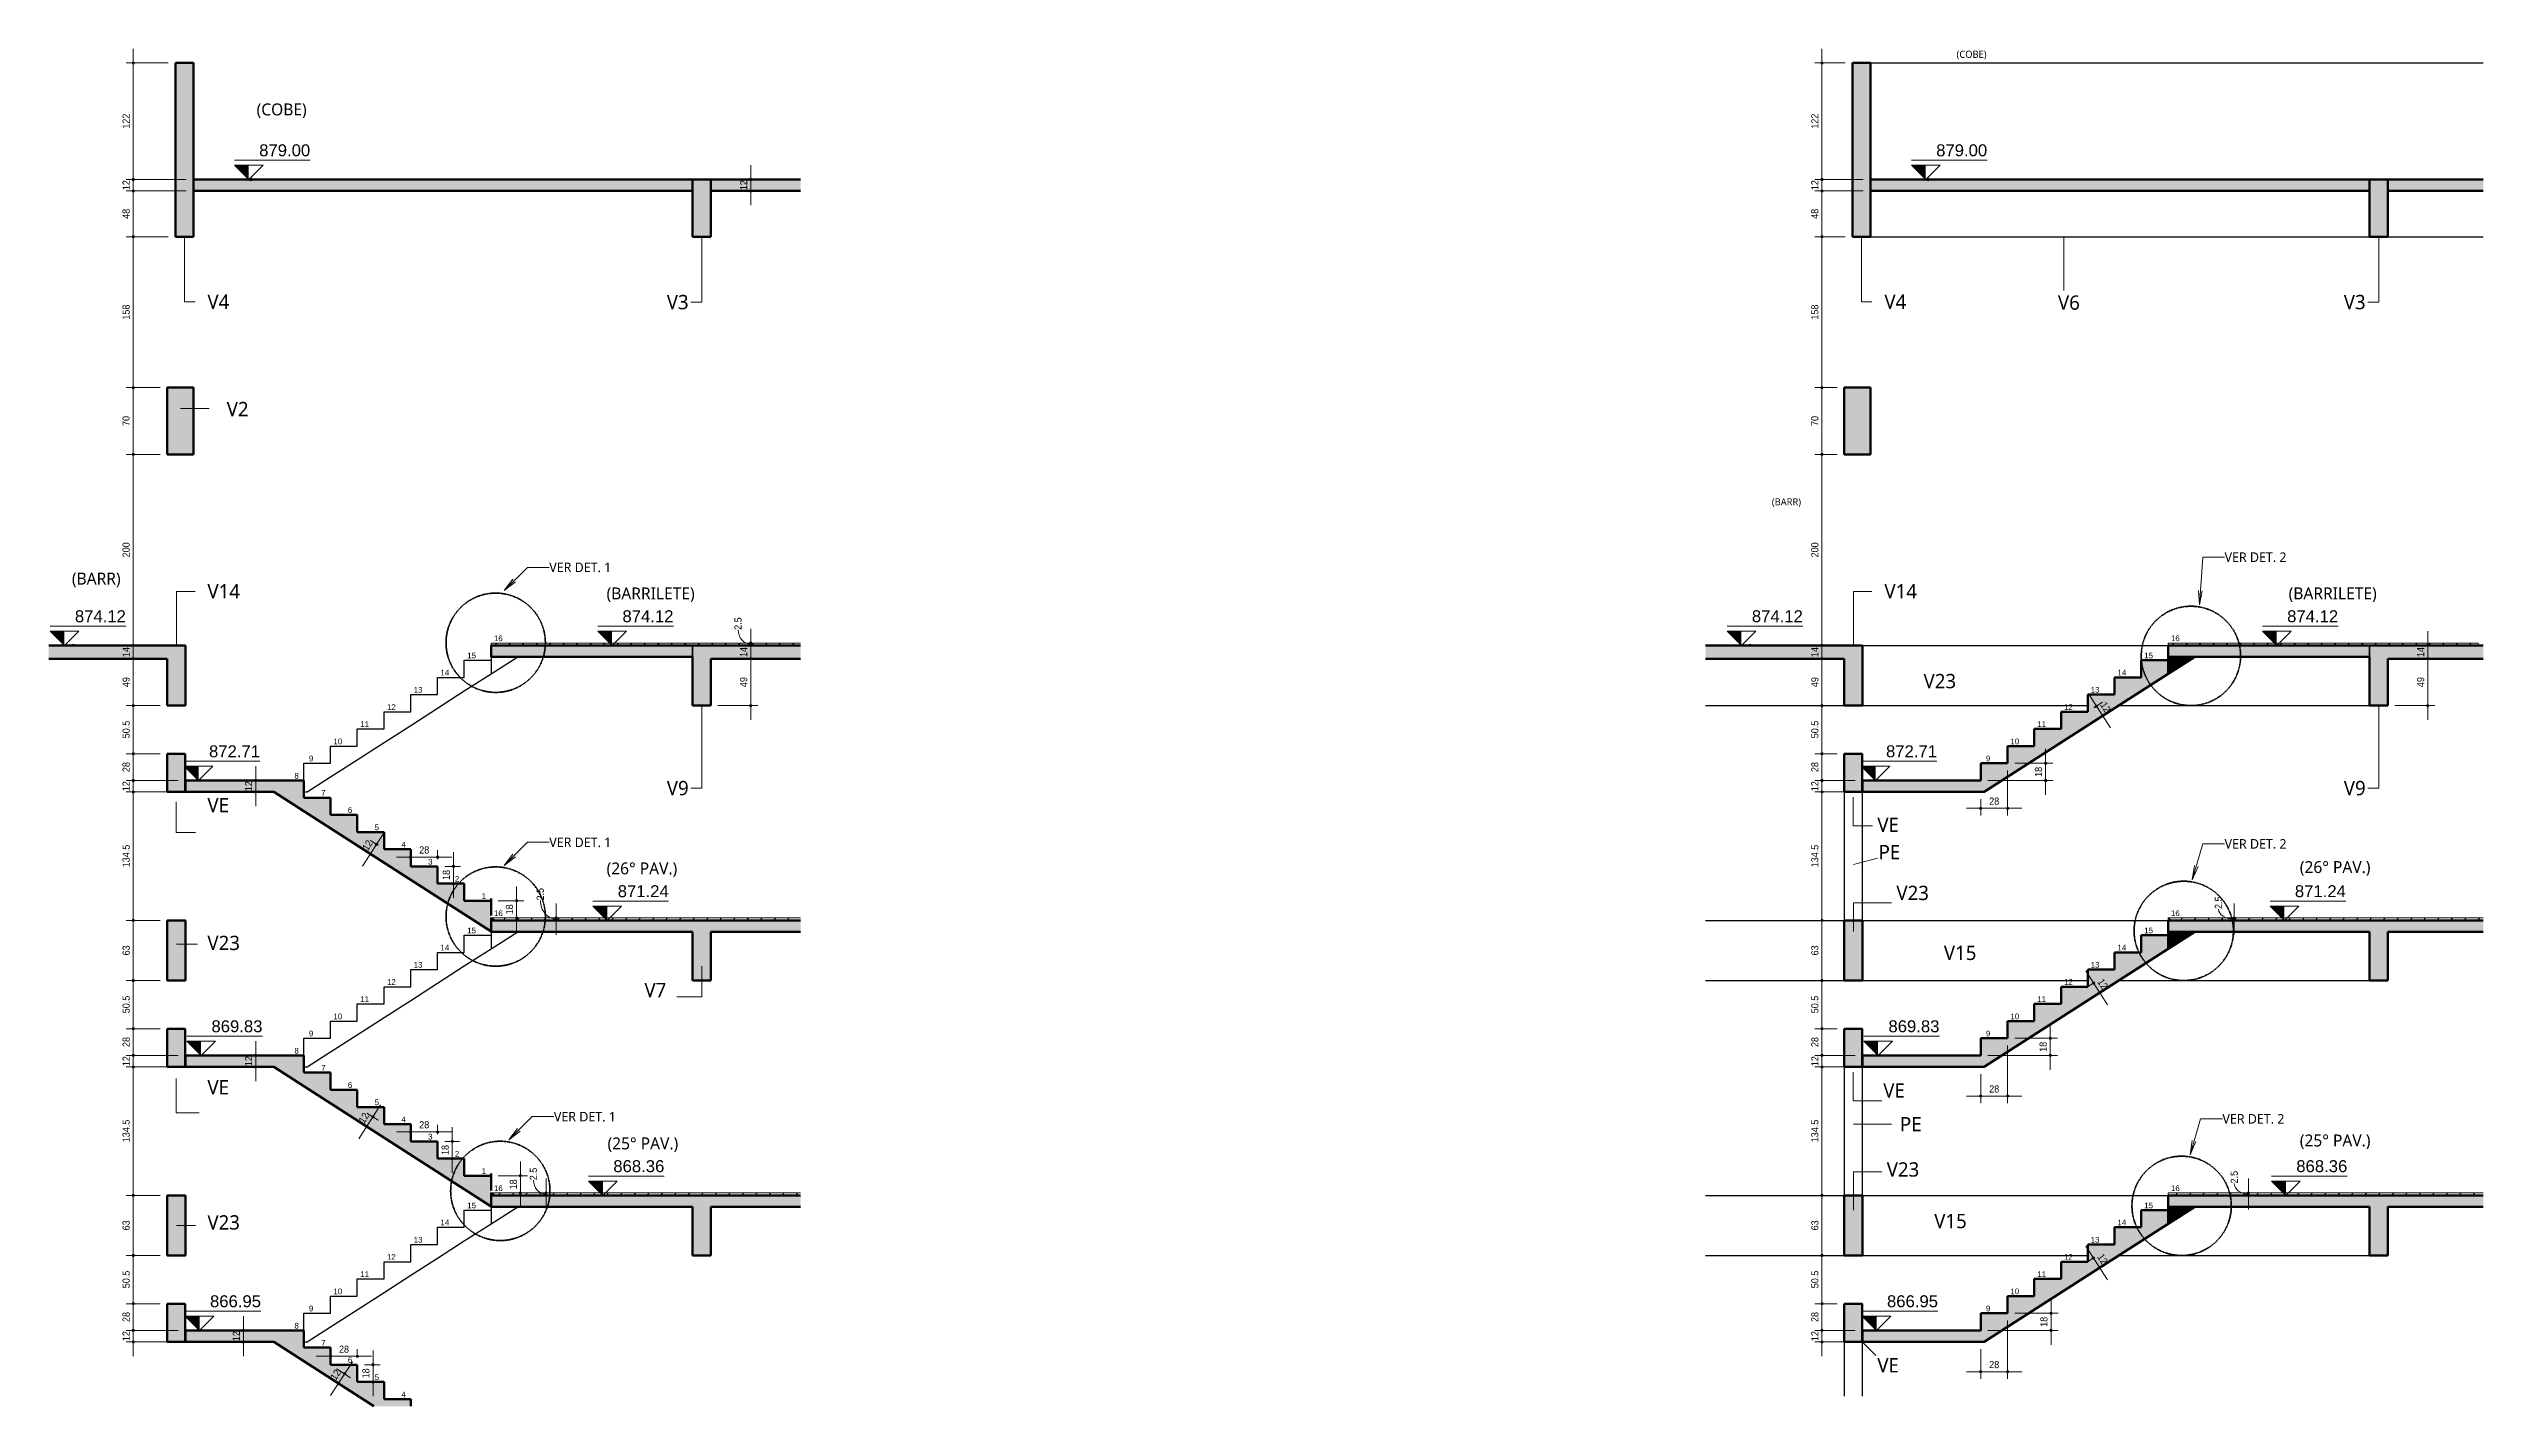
# Model space of a CAD drawing. Extents: x -875 to 3162, y 79010 to 88037.
# Drawn here: x -875 to 1674, y 86615 to 88037 of the extents above.
import ezdxf

# ---------------------------------------------------------------- set-up
doc = ezdxf.new("R2010")
doc.units = 0
doc.linetypes.add('Hidden', pattern=[0.714375, 0.47625, -0.238125])
for name, color, linetype, lineweight in [('A-ANNO-DIMS', 7, 'Continuous', 9), ('A-ANNO-DIMS-50', 7, 'Continuous', 9), ('A-DETL-GENF', 7, 'Continuous', 18), ('A-DETL-MEDM', 7, 'Continuous', 50), ('A-DETL-THIN', 7, 'Continuous', 25), ('A-FLOR', 7, 'Continuous', 25), ('G-ANNO-DIMS', 7, 'Continuous', 9), ('G-ANNO-TEXT', 7, 'Continuous', 9), ('S-BEAM', 7, 'Continuous', 25), ('S-BEAM-IDEN', 7, 'Continuous', 9), ('S-COLS', 7, 'Continuous', 25), ('S-COLS-IDEN', 7, 'Continuous', 9), ('S-STRS', 7, 'Continuous', 25), ('S-STRS-ANNO', 7, 'Continuous', 18)]:
    doc.layers.add(name, color=color, linetype=linetype, lineweight=lineweight)
doc.layers.add('A-DETL', color=94, linetype='Continuous', lineweight=18, true_color=0x00a600)
doc.styles.add('Arial', font='arial.ttf', dxfattribs={"height": 5.953125})
doc.styles.add('Arial_1', font='arial.ttf', dxfattribs={"width": 0.9, "height": 7.5})
doc.styles.add('Arial_2', font='arial.ttf', dxfattribs={"height": 12.5})
doc.styles.add('Gadugi', font='gadugi.ttf', dxfattribs={"height": 12.5})
doc.styles.add('Gadugi_1', font='gadugi.ttf', dxfattribs={"height": 15})
doc.styles.add('Gadugi_2', font='gadugi.ttf', dxfattribs={"height": 10})
doc.styles.add('Gadugi_3', font='gadugi.ttf', dxfattribs={"height": 7.5})
doc.dimstyles.new('PED_1_5mm_ESQ', dxfattribs={"dimscale": 30.48, "dimtxt": 7.651945, "dimasz": 0.328084, "dimexe": 0.246063, "dimexo": 0.246063, "dimgap": 0.049213, "dimtad": 1, "dimdec": 1, "dimrnd": 0.5, "dimdsep": 46, "dimtxsty": 'Arial_1', "dimblk1": 'DOTSMALL', "dimblk2": 'DOTSMALL', "dimsah": 1, "dimcen": 0.09, "dimdle": 0.492126, "dimazin": 0, "dimtfac": 1, "dimtdec": 4, "dimtix": 1, "dimtmove": 0, "dimatfit": 3, "dimfxl": 1, "dimtvp": 1, "dimtolj": 1, "dimtzin": 0, "dimarcsym": 2})
doc.dimstyles.new('PED_1_5mm_ESQ_1', dxfattribs={"dimscale": 30.48, "dimtxt": 7.651945, "dimasz": 0.328084, "dimexe": 0.246063, "dimexo": 0.246063, "dimgap": 0.049213, "dimtad": 1, "dimdec": 1, "dimrnd": 0.5, "dimdsep": 46, "dimtxsty": 'Arial_1', "dimblk1": 'DOTSMALL', "dimblk2": 'DOTSMALL', "dimsah": 1, "dimcen": 0.09, "dimdle": 0.492126, "dimazin": 0, "dimtfac": 1, "dimtdec": 4, "dimtix": 1, "dimtmove": 1, "dimatfit": 3, "dimfxl": 1, "dimtvp": 1, "dimtolj": 1, "dimtzin": 0, "dimarcsym": 2})
pattern_1 = [(45, (-464.21, 83523.502), (-7.071068, 7.071068), [])]
pattern_2 = [(45, (1291.397, 83523.502), (-7.071068, 7.071068), [])]

msp = doc.modelspace()

# ---------------------------------------------------------------- texts
at = {"layer": 'G-ANNO-DIMS', "char_height": 12.5, "width": 63.9697, "attachment_point": 1, "line_spacing_factor": 0.941778, "style": 'Arial_2'}
for s, insert in [('879.00', (-654.62, 87936.82)), ('879.00', (1100.99, 87936.82)), ('874.12', (-847.56, 87448.82)), ('874.12', (-274.33, 87448.82)), ('874.12', (908.05, 87448.82)), ('874.12', (1468.41, 87448.82)), ('872.71', (-707.15, 87307.32)), ('872.71', (1048.46, 87307.32)), ('871.24', (-279.27, 87160.82)), ('871.24', (1476.51, 87160.82)), ('869.83', (-704.59, 87019.32)), ('869.83', (1051.01, 87019.32)), ('868.36', (-283.89, 86872.82)), ('868.36', (1477.97, 86872.82)), ('866.95', (-706.11, 86731.32)), ('866.95', (1049.49, 86731.32))]:
    msp.add_mtext(s, dxfattribs=dict(at, insert=insert))
at = {"layer": 'G-ANNO-TEXT', "attachment_point": 1}
for s, insert, char_height, width, style in [('(COBE)', (1122.31, 88034.89), 7.5, 39.2827, 'Gadugi_3'), ('(COBE)', (-657.3, 87979.61), 12.5, 64.9367, 'Gadugi'), ('(BARR)', (928.93, 87566.08), 7.5, 38.8818, 'Gadugi_3'), ('VER DET. 1', (-350.93, 87498.76), 10, 82.5738, 'Gadugi_2'), ('VER DET. 2', (1402.91, 87509.37), 10, 82.5738, 'Gadugi_2'), ('(BARR)', (-850.68, 87488.23), 12.5, 64.135, 'Gadugi'), ('(BARRILETE)', (-290.93, 87472.67), 12.5, 112.6371, 'Gadugi'), ('(BARRILETE)', (1469.98, 87472.74), 12.5, 112.6371, 'Gadugi'), ('VER DET. 1', (-350.93, 87210.76), 10, 82.5738, 'Gadugi_2'), ('VER DET. 2', (1402.91, 87209.12), 10, 82.5738, 'Gadugi_2'), ('(26° PAV.)', (-290.93, 87184.66), 12.5, 93.3966, 'Gadugi'), ('(26° PAV.)', (1481.68, 87186.06), 12.5, 93.3966, 'Gadugi'), ('VER DET. 1', (-346.08, 86923.41), 10, 82.5738, 'Gadugi_2'), ('VER DET. 2', (1400.68, 86921.12), 10, 82.5738, 'Gadugi_2'), ('(25° PAV.)', (-289.93, 86896.66), 12.5, 93.3966, 'Gadugi'), ('(25° PAV.)', (1481.68, 86899.73), 12.5, 93.3966, 'Gadugi')]:
    msp.add_mtext(s, dxfattribs=dict(at, insert=insert, char_height=char_height, width=width, style=style))
at = {"layer": 'S-BEAM-IDEN', "char_height": 15, "attachment_point": 1, "style": 'Gadugi_1'}
for s, insert, width in [('V4', (-708.81, 87779.5), 30.0633), ('V3', (-227.9, 87779.08), 30.0633), ('V4', (1046.8, 87779.5), 30.0633), ('V3', (1527.71, 87779.08), 30.0633), ('V6', (1228.47, 87778.5), 30.0633), ('V2', (-688.6, 87667.06), 30.0633), ('V14', (-708.81, 87476.14), 44.0928), ('V14', (1046.8, 87476.14), 44.0928), ('V23', (1087.79, 87382.11), 44.0928), ('V9', (-227.9, 87270.08), 30.0633), ('V9', (1527.71, 87270.08), 30.0633), ('VE', (-708.81, 87252.13), 28.8607), ('VE', (1039.42, 87231.53), 28.8607), ('V23', (1059.35, 87160.24), 44.0928), ('V23', (-708.81, 87107.88), 44.0928), ('V15', (1109.05, 87097.49), 44.0928), ('V7', (-251.33, 87058.54), 30.0633), ('VE', (-708.81, 86956.64), 28.8607), ('VE', (1045.57, 86953.31), 28.8607), ('V23', (1049.23, 86870.61), 44.0928), ('V23', (-708.81, 86815.16), 44.0928), ('V15', (1098.94, 86816.59), 44.0928), ('VE', (1039.42, 86665.5), 28.8607)]:
    msp.add_mtext(s, dxfattribs=dict(at, insert=insert, width=width))
at = {"layer": 'S-COLS-IDEN', "char_height": 15, "width": 27.2574, "attachment_point": 1, "style": 'Gadugi_1'}
for insert in [(1040.72, 87203.01), (1063.08, 86918.08)]:
    msp.add_mtext('PE', dxfattribs=dict(at, insert=insert))
at = {"layer": 'S-STRS-ANNO', "attachment_point": 1, "line_spacing_factor": 0.941778, "style": 'Arial'}
for s, insert, char_height, width in [('16', (-408.89, 87422.43), 5.953, 10.9888), ('16', (1346.72, 87422.43), 5.953, 10.9888), ('15', (-436.89, 87404.43), 5.953, 10.9888), ('15', (1318.72, 87404.43), 5.953, 10.9888), ('14', (-464.89, 87386.43), 5.953, 10.9888), ('14', (1290.72, 87386.43), 5.953, 10.9888), ('12', (-520.89, 87350.43), 5.953, 10.9888), ('13', (-492.89, 87368.43), 5.953, 10.9888), ('12', (1234.72, 87350.43), 5.953, 10.9888), ('13', (1262.72, 87368.43), 5.953, 10.9888), ('11', (-548.89, 87332.43), 5.953, 10.9888), ('11', (1206.72, 87332.43), 5.953, 10.9888), ('9', (-602.6, 87296.43), 5.95, 5.4944), ('10', (-576.89, 87314.43), 5.953, 10.9888), ('9', (1153.01, 87296.43), 5.95, 5.4944), ('10', (1178.72, 87314.43), 5.953, 10.9888), ('8', (-617.74, 87278.43), 5.95, 5.4944), ('7', (-589.74, 87260.43), 5.95, 5.4944), ('6', (-561.74, 87242.42), 5.95, 5.4944), ('5', (-533.74, 87224.42), 5.95, 5.4944), ('4', (-505.74, 87206.42), 5.95, 5.4944), ('3', (-477.74, 87188.42), 5.95, 5.4944), ('2', (-449.74, 87170.42), 5.95, 5.4944), ('1', (-421.74, 87152.42), 5.95, 5.4944), ('15', (-436.89, 87116.42), 5.953, 10.9888), ('16', (-408.89, 87134.42), 5.953, 10.9888), ('15', (1318.72, 87116.42), 5.953, 10.9888), ('16', (1346.72, 87134.42), 5.953, 10.9888), ('14', (-464.89, 87098.42), 5.953, 10.9888), ('14', (1290.72, 87098.42), 5.953, 10.9888), ('13', (-492.89, 87080.42), 5.953, 10.9888), ('13', (1262.72, 87080.42), 5.953, 10.9888), ('11', (-548.89, 87044.42), 5.953, 10.9888), ('12', (-520.89, 87062.42), 5.953, 10.9888), ('11', (1206.72, 87044.42), 5.953, 10.9888), ('12', (1234.72, 87062.42), 5.953, 10.9888), ('10', (-576.89, 87026.42), 5.953, 10.9888), ('10', (1178.72, 87026.42), 5.953, 10.9888), ('8', (-617.74, 86990.42), 5.95, 5.4944), ('9', (-602.6, 87008.42), 5.95, 5.4944), ('9', (1153.01, 87008.42), 5.95, 5.4944), ('7', (-589.74, 86972.42), 5.95, 5.4944), ('6', (-561.74, 86954.42), 5.95, 5.4944), ('5', (-533.74, 86936.42), 5.95, 5.4944), ('4', (-505.74, 86918.42), 5.95, 5.4944), ('3', (-477.74, 86900.42), 5.95, 5.4944), ('2', (-449.74, 86882.42), 5.95, 5.4944), ('1', (-421.74, 86864.42), 5.95, 5.4944), ('16', (-408.89, 86846.42), 5.953, 10.9888), ('16', (1346.72, 86846.42), 5.953, 10.9888), ('14', (-464.89, 86810.42), 5.953, 10.9888), ('15', (-436.89, 86828.42), 5.953, 10.9888), ('14', (1290.72, 86810.42), 5.953, 10.9888), ('15', (1318.72, 86828.42), 5.953, 10.9888), ('13', (-492.89, 86792.42), 5.953, 10.9888), ('13', (1262.72, 86792.42), 5.953, 10.9888), ('12', (-520.89, 86774.42), 5.953, 10.9888), ('12', (1234.72, 86774.42), 5.953, 10.9888), ('10', (-576.89, 86738.42), 5.953, 10.9888), ('11', (-548.89, 86756.42), 5.953, 10.9888), ('10', (1178.72, 86738.42), 5.953, 10.9888), ('11', (1206.72, 86756.42), 5.953, 10.9888), ('9', (-602.6, 86720.42), 5.95, 5.4944), ('9', (1153.01, 86720.42), 5.95, 5.4944), ('8', (-617.74, 86702.42), 5.95, 5.4944), ('7', (-589.74, 86684.42), 5.95, 5.4944), ('6', (-561.74, 86666.42), 5.95, 5.4944), ('5', (-533.74, 86648.42), 5.95, 5.4944), ('4', (-505.74, 86630.42), 5.95, 5.4944)]:
    msp.add_mtext(s, dxfattribs=dict(at, insert=insert, char_height=char_height, width=width))

# ---------------------------------------------------------------- blocks, each defined once
blk = doc.blocks.new('PED_COMPL_ESC_TRIANGULO_CIMA_R00_2019 - 01-3741802-CT A 003 - CORTE D_1 ESCADA BARRILETE')
at = {"layer": 'S-BEAM', "true_color": 0xa6a6a6}
blk.add_hatch(color=253, dxfattribs=at).paths.add_polyline_path([(-408, 87124), (-408, 87124), (-411.9, 87126.5), (-411.9, 87124)], flags=0)
at = {"layer": 'S-BEAM', "lineweight": 50}
for p, q in [((-408, 87124), (-411.9, 87126.5)), ((-411.9, 87126.5), (-411.9, 87124)), ((-411.9, 87124), (-408, 87124))]:
    blk.add_line(p, q, dxfattribs=at)
blk = doc.blocks.new('PED_COMPL_ESC_TRIANGULO_BAIXO_R00_2019 - 01-3741892-CT A 003 - CORTE D_1 ESCADA BARRILETE')
at = {"layer": 'S-BEAM'}
for p, q in [((-411.9, 87400), (-411.9, 87382.2)), ((-411.9, 87382.2), (-383.8, 87400))]:
    blk.add_line(p, q, dxfattribs=at)
blk = doc.blocks.new('PED_COMPL_ESC_TRIANGULO_CIMA_R00_2019 - 01-V1-CT A 003 - CORTE D_1 ESCADA BARRILETE')
at = {"layer": 'S-BEAM', "true_color": 0xa6a6a6}
blk.add_hatch(color=253, dxfattribs=at).paths.add_polyline_path([(-408, 86836), (-408, 86836), (-411.9, 86838.5), (-411.9, 86836)], flags=0)
at = {"layer": 'S-BEAM', "lineweight": 50}
for p, q in [((-408, 86836), (-411.9, 86838.5)), ((-411.9, 86838.5), (-411.9, 86836)), ((-411.9, 86836), (-408, 86836))]:
    blk.add_line(p, q, dxfattribs=at)
blk = doc.blocks.new('PED_COMPL_ESC_TRIANGULO_BAIXO_R00_2019 - 01-V2-CT A 003 - CORTE D_1 ESCADA BARRILETE')
at = {"layer": 'S-BEAM'}
for p, q in [((-411.9, 86824), (-411.9, 86806.2)), ((-411.9, 86806.2), (-383.8, 86824))]:
    blk.add_line(p, q, dxfattribs=at)
blk = doc.blocks.new('PED_COMPL_ESC_TRIANGULO_BAIXO_R00_2019 - 01-3741892-CT A 004 - CORTE D_2 ESCADA BARRILETE')
at = {"layer": 'S-BEAM', "true_color": 0xa6a6a6}
blk.add_hatch(color=253, dxfattribs=at).paths.add_polyline_path([(-411.9, 87382.2), (-383.8, 87400), (-411.9, 87400), (-411.9, 87382.2)], flags=0)
at = {"layer": 'S-BEAM', "lineweight": 50}
for p, q in [((-383.8, 87400), (-411.9, 87400)), ((-411.9, 87400), (-411.9, 87382.2)), ((-411.9, 87382.2), (-383.8, 87400))]:
    blk.add_line(p, q, dxfattribs=at)
blk = doc.blocks.new('DIMBLOCK1-CT A 003 - CORTE D_1 ESCADA BARRILETE')
at = {"layer": 'A-ANNO-DIMS-50', "transparency": 16777216}
h = blk.add_hatch(color=256, dxfattribs=at)
edge = h.paths.add_edge_path(flags=0)
edge.add_arc((-786.5, 86694.5), 1.25, 0, 360)
h = blk.add_hatch(color=256, dxfattribs=at)
edge = h.paths.add_edge_path(flags=0)
edge.add_arc((-786.5, 86682.5), 1.25, 0, 360)
for p, q in [((-739.3, 86694.5), (-794, 86694.5)), ((-786.5, 86667.5), (-786.5, 86694.5)), ((-786.5, 86694.5), (-739.3, 86694.5)), ((-739.3, 86682.5), (-794, 86682.5)), ((-786.5, 86682.5), (-739.3, 86682.5))]:
    blk.add_line(p, q, dxfattribs=at)
for centre in [(-786.5, 86694.5), (-786.5, 86682.5)]:
    blk.add_circle(centre, 1.25, dxfattribs=at)
at = {"layer": 'A-ANNO-DIMS-50', "color": 0, "transparency": 16777216, "insert": (-797.7, 86683.3), "char_height": 7.5, "width": 12.431, "attachment_point": 1, "rotation": 90, "line_spacing_factor": 0.941778, "style": 'Arial_1'}
blk.add_mtext('12', dxfattribs=at)
blk = doc.blocks.new('_DotSmall')
at = {"color": 0, "linetype": 'ByBlock', "const_width": 0.5}
blk.add_lwpolyline([(-0.0625, 0, 1), (0.0625, 0, 1)], format="xyb", close=True, dxfattribs=at)
blk = doc.blocks.new('DIMBLOCK2-CT A 003 - CORTE D_1 ESCADA BARRILETE')
at = {"layer": 'A-ANNO-DIMS-50', "transparency": 16777216}
h = blk.add_hatch(color=256, dxfattribs=at)
edge = h.paths.add_edge_path(flags=0)
edge.add_arc((-786.5, 86722.5), 1.25, 0, 360)
h = blk.add_hatch(color=256, dxfattribs=at)
edge = h.paths.add_edge_path(flags=0)
edge.add_arc((-786.5, 86694.5), 1.25, 0, 360)
for p, q in [((-758.4, 86722.5), (-794, 86722.5)), ((-786.5, 86694.5), (-786.5, 86722.5)), ((-786.5, 86722.5), (-758.4, 86722.5)), ((-739.3, 86694.5), (-794, 86694.5)), ((-786.5, 86694.5), (-739.3, 86694.5))]:
    blk.add_line(p, q, dxfattribs=at)
for centre in [(-786.5, 86722.5), (-786.5, 86694.5)]:
    blk.add_circle(centre, 1.25, dxfattribs=at)
at = {"layer": 'A-ANNO-DIMS-50', "color": 0, "transparency": 16777216, "insert": (-797.7, 86703.3), "char_height": 7.5, "width": 12.431, "attachment_point": 1, "rotation": 90, "line_spacing_factor": 0.941778, "style": 'Arial_1'}
blk.add_mtext('28', dxfattribs=at)
blk = doc.blocks.new('DIMBLOCK3-CT A 003 - CORTE D_1 ESCADA BARRILETE')
at = {"layer": 'A-ANNO-DIMS-50', "transparency": 16777216}
h = blk.add_hatch(color=256, dxfattribs=at)
edge = h.paths.add_edge_path(flags=0)
edge.add_arc((-786.5, 86773), 1.25, 0, 360)
h = blk.add_hatch(color=256, dxfattribs=at)
edge = h.paths.add_edge_path(flags=0)
edge.add_arc((-786.5, 86722.5), 1.25, 0, 360)
for p, q in [((-758.3, 86773), (-794, 86773)), ((-786.5, 86722.5), (-786.5, 86773)), ((-786.5, 86773), (-758.3, 86773)), ((-758.4, 86722.5), (-794, 86722.5)), ((-786.5, 86722.5), (-758.4, 86722.5))]:
    blk.add_line(p, q, dxfattribs=at)
for centre in [(-786.5, 86773), (-786.5, 86722.5)]:
    blk.add_circle(centre, 1.25, dxfattribs=at)
at = {"layer": 'A-ANNO-DIMS-50', "color": 0, "transparency": 16777216, "insert": (-797.7, 86738.7), "char_height": 7.5, "width": 21.755, "attachment_point": 1, "rotation": 90, "line_spacing_factor": 0.941778, "style": 'Arial_1'}
blk.add_mtext('50.5', dxfattribs=at)
blk = doc.blocks.new('DIMBLOCK4-CT A 003 - CORTE D_1 ESCADA BARRILETE')
at = {"layer": 'A-ANNO-DIMS-50', "transparency": 16777216}
h = blk.add_hatch(color=256, dxfattribs=at)
edge = h.paths.add_edge_path(flags=0)
edge.add_arc((-786.5, 86836), 1.25, 0, 360)
h = blk.add_hatch(color=256, dxfattribs=at)
edge = h.paths.add_edge_path(flags=0)
edge.add_arc((-786.5, 86773), 1.25, 0, 360)
for p, q in [((-758.3, 86836), (-794, 86836)), ((-786.5, 86773), (-786.5, 86836)), ((-786.5, 86836), (-758.3, 86836)), ((-758.3, 86773), (-794, 86773)), ((-786.5, 86773), (-758.3, 86773))]:
    blk.add_line(p, q, dxfattribs=at)
for centre in [(-786.5, 86836), (-786.5, 86773)]:
    blk.add_circle(centre, 1.25, dxfattribs=at)
at = {"layer": 'A-ANNO-DIMS-50', "color": 0, "transparency": 16777216, "insert": (-797.7, 86799.3), "char_height": 7.5, "width": 12.431, "attachment_point": 1, "rotation": 90, "line_spacing_factor": 0.941778, "style": 'Arial_1'}
blk.add_mtext('63', dxfattribs=at)
blk = doc.blocks.new('DIMBLOCK5-CT A 003 - CORTE D_1 ESCADA BARRILETE')
at = {"layer": 'A-ANNO-DIMS-50', "transparency": 16777216}
h = blk.add_hatch(color=256, dxfattribs=at)
edge = h.paths.add_edge_path(flags=0)
edge.add_arc((-786.5, 86970.5), 1.25, 0, 360)
h = blk.add_hatch(color=256, dxfattribs=at)
edge = h.paths.add_edge_path(flags=0)
edge.add_arc((-786.5, 86836), 1.25, 0, 360)
for p, q in [((-739.3, 86970.5), (-794, 86970.5)), ((-786.5, 86836), (-786.5, 86970.5)), ((-786.5, 86970.5), (-739.3, 86970.5)), ((-758.3, 86836), (-794, 86836)), ((-786.5, 86836), (-758.3, 86836))]:
    blk.add_line(p, q, dxfattribs=at)
for centre in [(-786.5, 86970.5), (-786.5, 86836)]:
    blk.add_circle(centre, 1.25, dxfattribs=at)
at = {"layer": 'A-ANNO-DIMS-50', "color": 0, "transparency": 16777216, "insert": (-797.7, 86891.6), "char_height": 7.5, "width": 27.971, "attachment_point": 1, "rotation": 90, "line_spacing_factor": 0.941778, "style": 'Arial_1'}
blk.add_mtext('134.5', dxfattribs=at)
blk = doc.blocks.new('DIMBLOCK6-CT A 003 - CORTE D_1 ESCADA BARRILETE')
at = {"layer": 'A-ANNO-DIMS-50', "transparency": 16777216}
h = blk.add_hatch(color=256, dxfattribs=at)
edge = h.paths.add_edge_path(flags=0)
edge.add_arc((-786.5, 86982.5), 1.25, 0, 360)
h = blk.add_hatch(color=256, dxfattribs=at)
edge = h.paths.add_edge_path(flags=0)
edge.add_arc((-786.5, 86970.5), 1.25, 0, 360)
for p, q in [((-739.3, 86982.5), (-794, 86982.5)), ((-739.3, 86970.5), (-794, 86970.5)), ((-786.5, 86970.5), (-786.5, 86982.5)), ((-786.5, 86982.5), (-739.3, 86982.5)), ((-786.5, 86970.5), (-739.3, 86970.5))]:
    blk.add_line(p, q, dxfattribs=at)
for centre in [(-786.5, 86982.5), (-786.5, 86970.5)]:
    blk.add_circle(centre, 1.25, dxfattribs=at)
at = {"layer": 'A-ANNO-DIMS-50', "color": 0, "transparency": 16777216, "insert": (-797.7, 86971.3), "char_height": 7.5, "width": 12.431, "attachment_point": 1, "rotation": 90, "line_spacing_factor": 0.941778, "style": 'Arial_1'}
blk.add_mtext('12', dxfattribs=at)
blk = doc.blocks.new('DIMBLOCK7-CT A 003 - CORTE D_1 ESCADA BARRILETE')
at = {"layer": 'A-ANNO-DIMS-50', "transparency": 16777216}
h = blk.add_hatch(color=256, dxfattribs=at)
edge = h.paths.add_edge_path(flags=0)
edge.add_arc((-786.5, 87010.5), 1.25, 0, 360)
h = blk.add_hatch(color=256, dxfattribs=at)
edge = h.paths.add_edge_path(flags=0)
edge.add_arc((-786.5, 86982.5), 1.25, 0, 360)
for p, q in [((-758.4, 87010.5), (-794, 87010.5)), ((-786.5, 86982.5), (-786.5, 87010.5)), ((-786.5, 87010.5), (-758.4, 87010.5)), ((-739.3, 86982.5), (-794, 86982.5)), ((-786.5, 86982.5), (-739.3, 86982.5))]:
    blk.add_line(p, q, dxfattribs=at)
for centre in [(-786.5, 87010.5), (-786.5, 86982.5)]:
    blk.add_circle(centre, 1.25, dxfattribs=at)
at = {"layer": 'A-ANNO-DIMS-50', "color": 0, "transparency": 16777216, "insert": (-797.7, 86991.3), "char_height": 7.5, "width": 12.431, "attachment_point": 1, "rotation": 90, "line_spacing_factor": 0.941778, "style": 'Arial_1'}
blk.add_mtext('28', dxfattribs=at)
blk = doc.blocks.new('DIMBLOCK8-CT A 003 - CORTE D_1 ESCADA BARRILETE')
at = {"layer": 'A-ANNO-DIMS-50', "transparency": 16777216}
h = blk.add_hatch(color=256, dxfattribs=at)
edge = h.paths.add_edge_path(flags=0)
edge.add_arc((-786.5, 87061), 1.25, 0, 360)
h = blk.add_hatch(color=256, dxfattribs=at)
edge = h.paths.add_edge_path(flags=0)
edge.add_arc((-786.5, 87010.5), 1.25, 0, 360)
for p, q in [((-758.3, 87061), (-794, 87061)), ((-786.5, 87010.5), (-786.5, 87061)), ((-786.5, 87061), (-758.3, 87061)), ((-758.4, 87010.5), (-794, 87010.5)), ((-786.5, 87010.5), (-758.4, 87010.5))]:
    blk.add_line(p, q, dxfattribs=at)
for centre in [(-786.5, 87061), (-786.5, 87010.5)]:
    blk.add_circle(centre, 1.25, dxfattribs=at)
at = {"layer": 'A-ANNO-DIMS-50', "color": 0, "transparency": 16777216, "insert": (-797.7, 87026.7), "char_height": 7.5, "width": 21.755, "attachment_point": 1, "rotation": 90, "line_spacing_factor": 0.941778, "style": 'Arial_1'}
blk.add_mtext('50.5', dxfattribs=at)
blk = doc.blocks.new('DIMBLOCK9-CT A 003 - CORTE D_1 ESCADA BARRILETE')
at = {"layer": 'A-ANNO-DIMS-50', "transparency": 16777216}
h = blk.add_hatch(color=256, dxfattribs=at)
edge = h.paths.add_edge_path(flags=0)
edge.add_arc((-786.5, 87124), 1.25, 0, 360)
h = blk.add_hatch(color=256, dxfattribs=at)
edge = h.paths.add_edge_path(flags=0)
edge.add_arc((-786.5, 87061), 1.25, 0, 360)
for p, q in [((-758.3, 87124), (-794, 87124)), ((-786.5, 87061), (-786.5, 87124)), ((-786.5, 87124), (-758.3, 87124)), ((-758.3, 87061), (-794, 87061)), ((-786.5, 87061), (-758.3, 87061))]:
    blk.add_line(p, q, dxfattribs=at)
for centre in [(-786.5, 87124), (-786.5, 87061)]:
    blk.add_circle(centre, 1.25, dxfattribs=at)
at = {"layer": 'A-ANNO-DIMS-50', "color": 0, "transparency": 16777216, "insert": (-797.7, 87087.3), "char_height": 7.5, "width": 12.431, "attachment_point": 1, "rotation": 90, "line_spacing_factor": 0.941778, "style": 'Arial_1'}
blk.add_mtext('63', dxfattribs=at)
blk = doc.blocks.new('DIMBLOCK10-CT A 003 - CORTE D_1 ESCADA BARRILETE')
at = {"layer": 'A-ANNO-DIMS-50', "transparency": 16777216}
h = blk.add_hatch(color=256, dxfattribs=at)
edge = h.paths.add_edge_path(flags=0)
edge.add_arc((-786.5, 87258.5), 1.25, 0, 360)
h = blk.add_hatch(color=256, dxfattribs=at)
edge = h.paths.add_edge_path(flags=0)
edge.add_arc((-786.5, 87124), 1.25, 0, 360)
for p, q in [((-739.3, 87258.5), (-794, 87258.5)), ((-786.5, 87124), (-786.5, 87258.5)), ((-786.5, 87258.5), (-739.3, 87258.5)), ((-758.3, 87124), (-794, 87124)), ((-786.5, 87124), (-758.3, 87124))]:
    blk.add_line(p, q, dxfattribs=at)
for centre in [(-786.5, 87258.5), (-786.5, 87124)]:
    blk.add_circle(centre, 1.25, dxfattribs=at)
at = {"layer": 'A-ANNO-DIMS-50', "color": 0, "transparency": 16777216, "insert": (-797.7, 87179.6), "char_height": 7.5, "width": 27.971, "attachment_point": 1, "rotation": 90, "line_spacing_factor": 0.941778, "style": 'Arial_1'}
blk.add_mtext('134.5', dxfattribs=at)
blk = doc.blocks.new('DIMBLOCK11-CT A 003 - CORTE D_1 ESCADA BARRILETE')
at = {"layer": 'A-ANNO-DIMS-50', "transparency": 16777216}
h = blk.add_hatch(color=256, dxfattribs=at)
edge = h.paths.add_edge_path(flags=0)
edge.add_arc((-786.5, 87270.5), 1.25, 0, 360)
h = blk.add_hatch(color=256, dxfattribs=at)
edge = h.paths.add_edge_path(flags=0)
edge.add_arc((-786.5, 87258.5), 1.25, 0, 360)
for p, q in [((-739.3, 87270.5), (-794, 87270.5)), ((-786.5, 87258.5), (-786.5, 87270.5)), ((-786.5, 87270.5), (-739.3, 87270.5)), ((-739.3, 87258.5), (-794, 87258.5)), ((-786.5, 87258.5), (-739.3, 87258.5))]:
    blk.add_line(p, q, dxfattribs=at)
for centre in [(-786.5, 87270.5), (-786.5, 87258.5)]:
    blk.add_circle(centre, 1.25, dxfattribs=at)
at = {"layer": 'A-ANNO-DIMS-50', "color": 0, "transparency": 16777216, "insert": (-797.7, 87259.3), "char_height": 7.5, "width": 12.431, "attachment_point": 1, "rotation": 90, "line_spacing_factor": 0.941778, "style": 'Arial_1'}
blk.add_mtext('12', dxfattribs=at)
blk = doc.blocks.new('DIMBLOCK12-CT A 003 - CORTE D_1 ESCADA BARRILETE')
at = {"layer": 'A-ANNO-DIMS-50', "transparency": 16777216}
h = blk.add_hatch(color=256, dxfattribs=at)
edge = h.paths.add_edge_path(flags=0)
edge.add_arc((-786.5, 87298.5), 1.25, 0, 360)
h = blk.add_hatch(color=256, dxfattribs=at)
edge = h.paths.add_edge_path(flags=0)
edge.add_arc((-786.5, 87270.5), 1.25, 0, 360)
for p, q in [((-758.4, 87298.5), (-794, 87298.5)), ((-786.5, 87270.5), (-786.5, 87298.5)), ((-786.5, 87298.5), (-758.4, 87298.5)), ((-739.3, 87270.5), (-794, 87270.5)), ((-786.5, 87270.5), (-739.3, 87270.5))]:
    blk.add_line(p, q, dxfattribs=at)
for centre in [(-786.5, 87298.5), (-786.5, 87270.5)]:
    blk.add_circle(centre, 1.25, dxfattribs=at)
at = {"layer": 'A-ANNO-DIMS-50', "color": 0, "transparency": 16777216, "insert": (-797.7, 87279.3), "char_height": 7.5, "width": 12.431, "attachment_point": 1, "rotation": 90, "line_spacing_factor": 0.941778, "style": 'Arial_1'}
blk.add_mtext('28', dxfattribs=at)
blk = doc.blocks.new('DIMBLOCK13-CT A 003 - CORTE D_1 ESCADA BARRILETE')
at = {"layer": 'A-ANNO-DIMS-50', "transparency": 16777216}
h = blk.add_hatch(color=256, dxfattribs=at)
edge = h.paths.add_edge_path(flags=0)
edge.add_arc((-786.5, 87349), 1.25, 0, 360)
h = blk.add_hatch(color=256, dxfattribs=at)
edge = h.paths.add_edge_path(flags=0)
edge.add_arc((-786.5, 87298.5), 1.25, 0, 360)
for p, q in [((-758.3, 87349), (-794, 87349)), ((-786.5, 87298.5), (-786.5, 87349)), ((-786.5, 87349), (-758.3, 87349)), ((-758.4, 87298.5), (-794, 87298.5)), ((-786.5, 87298.5), (-758.4, 87298.5))]:
    blk.add_line(p, q, dxfattribs=at)
for centre in [(-786.5, 87349), (-786.5, 87298.5)]:
    blk.add_circle(centre, 1.25, dxfattribs=at)
at = {"layer": 'A-ANNO-DIMS-50', "color": 0, "transparency": 16777216, "insert": (-797.7, 87314.7), "char_height": 7.5, "width": 21.755, "attachment_point": 1, "rotation": 90, "line_spacing_factor": 0.941778, "style": 'Arial_1'}
blk.add_mtext('50.5', dxfattribs=at)
blk = doc.blocks.new('DIMBLOCK14-CT A 003 - CORTE D_1 ESCADA BARRILETE')
at = {"layer": 'A-ANNO-DIMS-50', "transparency": 16777216}
h = blk.add_hatch(color=256, dxfattribs=at)
edge = h.paths.add_edge_path(flags=0)
edge.add_arc((-786.5, 87398), 1.25, 0, 360)
h = blk.add_hatch(color=256, dxfattribs=at)
edge = h.paths.add_edge_path(flags=0)
edge.add_arc((-786.5, 87349), 1.25, 0, 360)
for p, q in [((-780.7, 87398), (-794, 87398)), ((-786.5, 87349), (-786.5, 87398)), ((-786.5, 87398), (-780.7, 87398)), ((-758.3, 87349), (-794, 87349)), ((-786.5, 87349), (-758.3, 87349))]:
    blk.add_line(p, q, dxfattribs=at)
for centre in [(-786.5, 87398), (-786.5, 87349)]:
    blk.add_circle(centre, 1.25, dxfattribs=at)
at = {"layer": 'A-ANNO-DIMS-50', "color": 0, "transparency": 16777216, "insert": (-797.7, 87368.3), "char_height": 7.5, "width": 12.431, "attachment_point": 1, "rotation": 90, "line_spacing_factor": 0.941778, "style": 'Arial_1'}
blk.add_mtext('49', dxfattribs=at)
blk = doc.blocks.new('DIMBLOCK15-CT A 003 - CORTE D_1 ESCADA BARRILETE')
at = {"layer": 'A-ANNO-DIMS-50', "transparency": 16777216}
h = blk.add_hatch(color=256, dxfattribs=at)
edge = h.paths.add_edge_path(flags=0)
edge.add_arc((-786.5, 87412), 1.25, 0, 360)
h = blk.add_hatch(color=256, dxfattribs=at)
edge = h.paths.add_edge_path(flags=0)
edge.add_arc((-786.5, 87398), 1.25, 0, 360)
for p, q in [((-780.7, 87412), (-794, 87412)), ((-780.7, 87398), (-794, 87398)), ((-786.5, 87398), (-786.5, 87412)), ((-786.5, 87412), (-780.7, 87412)), ((-786.5, 87398), (-780.7, 87398))]:
    blk.add_line(p, q, dxfattribs=at)
for centre in [(-786.5, 87412), (-786.5, 87398)]:
    blk.add_circle(centre, 1.25, dxfattribs=at)
at = {"layer": 'A-ANNO-DIMS-50', "color": 0, "transparency": 16777216, "insert": (-797.7, 87399.8), "char_height": 7.5, "width": 12.431, "attachment_point": 1, "rotation": 90, "line_spacing_factor": 0.941778, "style": 'Arial_1'}
blk.add_mtext('14', dxfattribs=at)
blk = doc.blocks.new('DIMBLOCK16-CT A 003 - CORTE D_1 ESCADA BARRILETE')
at = {"layer": 'A-ANNO-DIMS-50', "transparency": 16777216}
h = blk.add_hatch(color=256, dxfattribs=at)
edge = h.paths.add_edge_path(flags=0)
edge.add_arc((-786.5, 87612), 1.25, 0, 360)
h = blk.add_hatch(color=256, dxfattribs=at)
edge = h.paths.add_edge_path(flags=0)
edge.add_arc((-786.5, 87412), 1.25, 0, 360)
for p, q in [((-758.4, 87612), (-794, 87612)), ((-786.5, 87412), (-786.5, 87612)), ((-786.5, 87612), (-758.4, 87612)), ((-780.7, 87412), (-794, 87412)), ((-786.5, 87412), (-780.7, 87412))]:
    blk.add_line(p, q, dxfattribs=at)
for centre in [(-786.5, 87612), (-786.5, 87412)]:
    blk.add_circle(centre, 1.25, dxfattribs=at)
at = {"layer": 'A-ANNO-DIMS-50', "color": 0, "transparency": 16777216, "insert": (-797.7, 87504.2), "char_height": 7.5, "width": 18.647, "attachment_point": 1, "rotation": 90, "line_spacing_factor": 0.941778, "style": 'Arial_1'}
blk.add_mtext('200', dxfattribs=at)
blk = doc.blocks.new('DIMBLOCK17-CT A 003 - CORTE D_1 ESCADA BARRILETE')
at = {"layer": 'A-ANNO-DIMS-50', "transparency": 16777216}
h = blk.add_hatch(color=256, dxfattribs=at)
edge = h.paths.add_edge_path(flags=0)
edge.add_arc((-786.5, 87682), 1.25, 0, 360)
h = blk.add_hatch(color=256, dxfattribs=at)
edge = h.paths.add_edge_path(flags=0)
edge.add_arc((-786.5, 87612), 1.25, 0, 360)
for p, q in [((-758.4, 87682), (-794, 87682)), ((-786.5, 87612), (-786.5, 87682)), ((-786.5, 87682), (-758.4, 87682)), ((-758.4, 87612), (-794, 87612)), ((-786.5, 87612), (-758.4, 87612))]:
    blk.add_line(p, q, dxfattribs=at)
for centre in [(-786.5, 87682), (-786.5, 87612)]:
    blk.add_circle(centre, 1.25, dxfattribs=at)
at = {"layer": 'A-ANNO-DIMS-50', "color": 0, "transparency": 16777216, "insert": (-797.7, 87641.8), "char_height": 7.5, "width": 12.431, "attachment_point": 1, "rotation": 90, "line_spacing_factor": 0.941778, "style": 'Arial_1'}
blk.add_mtext('70', dxfattribs=at)
blk = doc.blocks.new('DIMBLOCK18-CT A 003 - CORTE D_1 ESCADA BARRILETE')
at = {"layer": 'A-ANNO-DIMS-50', "transparency": 16777216}
h = blk.add_hatch(color=256, dxfattribs=at)
edge = h.paths.add_edge_path(flags=0)
edge.add_arc((-786.5, 87840), 1.25, 0, 360)
h = blk.add_hatch(color=256, dxfattribs=at)
edge = h.paths.add_edge_path(flags=0)
edge.add_arc((-786.5, 87682), 1.25, 0, 360)
for p, q in [((-749.9, 87840), (-794, 87840)), ((-786.5, 87682), (-786.5, 87840)), ((-786.5, 87840), (-749.9, 87840)), ((-758.4, 87682), (-794, 87682)), ((-786.5, 87682), (-758.4, 87682))]:
    blk.add_line(p, q, dxfattribs=at)
for centre in [(-786.5, 87840), (-786.5, 87682)]:
    blk.add_circle(centre, 1.25, dxfattribs=at)
at = {"layer": 'A-ANNO-DIMS-50', "color": 0, "transparency": 16777216, "insert": (-797.7, 87753.2), "char_height": 7.5, "width": 18.647, "attachment_point": 1, "rotation": 90, "line_spacing_factor": 0.941778, "style": 'Arial_1'}
blk.add_mtext('158', dxfattribs=at)
blk = doc.blocks.new('DIMBLOCK19-CT A 003 - CORTE D_1 ESCADA BARRILETE')
at = {"layer": 'A-ANNO-DIMS-50', "transparency": 16777216}
h = blk.add_hatch(color=256, dxfattribs=at)
edge = h.paths.add_edge_path(flags=0)
edge.add_arc((-786.5, 87888), 1.25, 0, 360)
h = blk.add_hatch(color=256, dxfattribs=at)
edge = h.paths.add_edge_path(flags=0)
edge.add_arc((-786.5, 87840), 1.25, 0, 360)
for p, q in [((-730.9, 87888), (-794, 87888)), ((-786.5, 87840), (-786.5, 87888)), ((-786.5, 87888), (-730.9, 87888)), ((-749.9, 87840), (-794, 87840)), ((-786.5, 87840), (-749.9, 87840))]:
    blk.add_line(p, q, dxfattribs=at)
for centre in [(-786.5, 87888), (-786.5, 87840)]:
    blk.add_circle(centre, 1.25, dxfattribs=at)
at = {"layer": 'A-ANNO-DIMS-50', "color": 0, "transparency": 16777216, "insert": (-797.7, 87858.8), "char_height": 7.5, "width": 12.431, "attachment_point": 1, "rotation": 90, "line_spacing_factor": 0.941778, "style": 'Arial_1'}
blk.add_mtext('48', dxfattribs=at)
blk = doc.blocks.new('DIMBLOCK20-CT A 003 - CORTE D_1 ESCADA BARRILETE')
at = {"layer": 'A-ANNO-DIMS-50', "transparency": 16777216}
h = blk.add_hatch(color=256, dxfattribs=at)
edge = h.paths.add_edge_path(flags=0)
edge.add_arc((-786.5, 87900), 1.25, 0, 360)
h = blk.add_hatch(color=256, dxfattribs=at)
edge = h.paths.add_edge_path(flags=0)
edge.add_arc((-786.5, 87888), 1.25, 0, 360)
for p, q in [((-730.9, 87900), (-794, 87900)), ((-730.9, 87888), (-794, 87888)), ((-786.5, 87888), (-786.5, 87900)), ((-786.5, 87900), (-730.9, 87900)), ((-786.5, 87888), (-730.9, 87888))]:
    blk.add_line(p, q, dxfattribs=at)
for centre in [(-786.5, 87900), (-786.5, 87888)]:
    blk.add_circle(centre, 1.25, dxfattribs=at)
at = {"layer": 'A-ANNO-DIMS-50', "color": 0, "transparency": 16777216, "insert": (-797.7, 87888.8), "char_height": 7.5, "width": 12.431, "attachment_point": 1, "rotation": 90, "line_spacing_factor": 0.941778, "style": 'Arial_1'}
blk.add_mtext('12', dxfattribs=at)
blk = doc.blocks.new('DIMBLOCK21-CT A 003 - CORTE D_1 ESCADA BARRILETE')
at = {"layer": 'A-ANNO-DIMS-50', "transparency": 16777216}
h = blk.add_hatch(color=256, dxfattribs=at)
edge = h.paths.add_edge_path(flags=0)
edge.add_arc((-786.5, 88022), 1.25, 0, 360)
h = blk.add_hatch(color=256, dxfattribs=at)
edge = h.paths.add_edge_path(flags=0)
edge.add_arc((-786.5, 87900), 1.25, 0, 360)
for p, q in [((-786.5, 87900), (-786.5, 88037)), ((-749.9, 88022), (-794, 88022)), ((-786.5, 88022), (-749.9, 88022)), ((-730.9, 87900), (-794, 87900)), ((-786.5, 87900), (-730.9, 87900))]:
    blk.add_line(p, q, dxfattribs=at)
for centre in [(-786.5, 88022), (-786.5, 87900)]:
    blk.add_circle(centre, 1.25, dxfattribs=at)
at = {"layer": 'A-ANNO-DIMS-50', "color": 0, "transparency": 16777216, "insert": (-797.7, 87953.2), "char_height": 7.5, "width": 18.647, "attachment_point": 1, "rotation": 90, "line_spacing_factor": 0.941778, "style": 'Arial_1'}
blk.add_mtext('122', dxfattribs=at)
blk = doc.blocks.new('DIMBLOCK22-CT A 003 - CORTE D_1 ESCADA BARRILETE')
at = {"layer": 'A-ANNO-DIMS-50', "transparency": 16777216}
h = blk.add_hatch(color=256, dxfattribs=at)
edge = h.paths.add_edge_path(flags=0)
edge.add_arc((-140, 87398), 1.25, 0, 360)
h = blk.add_hatch(color=256, dxfattribs=at)
edge = h.paths.add_edge_path(flags=0)
edge.add_arc((-140, 87349), 1.25, 0, 360)
for p, q in [((-134.2, 87398), (-147.5, 87398)), ((-140, 87334), (-140, 87398)), ((-140, 87398), (-134.2, 87398)), ((-174.4, 87349), (-132.5, 87349)), ((-140, 87349), (-174.4, 87349))]:
    blk.add_line(p, q, dxfattribs=at)
for centre in [(-140, 87398), (-140, 87349)]:
    blk.add_circle(centre, 1.25, dxfattribs=at)
at = {"layer": 'A-ANNO-DIMS-50', "color": 0, "transparency": 16777216, "insert": (-151.2, 87368.3), "char_height": 7.5, "width": 12.431, "attachment_point": 1, "rotation": 90, "line_spacing_factor": 0.941778, "style": 'Arial_1'}
blk.add_mtext('49', dxfattribs=at)
blk = doc.blocks.new('DIMBLOCK23-CT A 003 - CORTE D_1 ESCADA BARRILETE')
at = {"layer": 'A-ANNO-DIMS-50', "transparency": 16777216}
h = blk.add_hatch(color=256, dxfattribs=at)
edge = h.paths.add_edge_path(flags=0)
edge.add_arc((-140, 87412), 1.25, 0, 360)
h = blk.add_hatch(color=256, dxfattribs=at)
edge = h.paths.add_edge_path(flags=0)
edge.add_arc((-140, 87398), 1.25, 0, 360)
for p, q in [((-193.4, 87412), (-132.5, 87412)), ((-140, 87412), (-193.4, 87412)), ((-134.2, 87398), (-147.5, 87398)), ((-140, 87398), (-140, 87412)), ((-140, 87398), (-134.2, 87398))]:
    blk.add_line(p, q, dxfattribs=at)
for centre in [(-140, 87412), (-140, 87398)]:
    blk.add_circle(centre, 1.25, dxfattribs=at)
at = {"layer": 'A-ANNO-DIMS-50', "color": 0, "transparency": 16777216, "insert": (-151.2, 87399.8), "char_height": 7.5, "width": 12.431, "attachment_point": 1, "rotation": 90, "line_spacing_factor": 0.941778, "style": 'Arial_1'}
blk.add_mtext('14', dxfattribs=at)
blk = doc.blocks.new('DIMBLOCK24-CT A 003 - CORTE D_1 ESCADA BARRILETE')
at = {"layer": 'A-ANNO-DIMS-50', "transparency": 16777216}
h = blk.add_hatch(color=256, dxfattribs=at)
edge = h.paths.add_edge_path(flags=0)
edge.add_arc((-140, 87414.5), 1.25, 0, 360)
h = blk.add_hatch(color=256, dxfattribs=at)
edge = h.paths.add_edge_path(flags=0)
edge.add_arc((-140, 87412), 1.25, 0, 360)
for p, q in [((-140, 87412), (-140, 87429.5)), ((-193.4, 87412), (-132.5, 87412)), ((-140, 87412), (-193.4, 87412)), ((-134.2, 87414.5), (-147.5, 87414.5)), ((-140, 87414.5), (-134.2, 87414.5))]:
    blk.add_line(p, q, dxfattribs=at)
for centre in [(-140, 87414.5), (-140, 87412)]:
    blk.add_circle(centre, 1.25, dxfattribs=at)
blk.add_ellipse((-140, 87428.3), major_axis=(0, 15), ratio=0.881941, start_param=1.570796, end_param=3.141593, dxfattribs=at)
at = {"layer": 'A-ANNO-DIMS-50', "color": 0, "transparency": 16777216, "insert": (-157.1, 87428.3), "char_height": 7.5, "width": 15.539, "attachment_point": 1, "rotation": 90, "line_spacing_factor": 0.941778, "style": 'Arial_1'}
blk.add_mtext('2.5', dxfattribs=at)
blk = doc.blocks.new('DIMBLOCK25-CT A 003 - CORTE D_1 ESCADA BARRILETE')
at = {"layer": 'A-ANNO-DIMS-50', "transparency": 16777216}
h = blk.add_hatch(color=256, dxfattribs=at)
edge = h.paths.add_edge_path(flags=0)
edge.add_arc((-140, 87900), 1.25, 0, 360)
h = blk.add_hatch(color=256, dxfattribs=at)
edge = h.paths.add_edge_path(flags=0)
edge.add_arc((-140, 87888), 1.25, 0, 360)
for p, q in [((-140, 87873), (-140, 87915)), ((-134.2, 87900), (-147.5, 87900)), ((-134.2, 87888), (-147.5, 87888)), ((-140, 87900), (-134.2, 87900)), ((-140, 87888), (-134.2, 87888))]:
    blk.add_line(p, q, dxfattribs=at)
for centre in [(-140, 87900), (-140, 87888)]:
    blk.add_circle(centre, 1.25, dxfattribs=at)
at = {"layer": 'A-ANNO-DIMS-50', "color": 0, "transparency": 16777216, "insert": (-151.2, 87888.8), "char_height": 7.5, "width": 12.431, "attachment_point": 1, "rotation": 90, "line_spacing_factor": 0.941778, "style": 'Arial_1'}
blk.add_mtext('12', dxfattribs=at)
blk = doc.blocks.new('Elevações de ponto - SIMBOLO DE NÍVEL-CORTE-2219088-CT A 003 - CORTE D_1 ESCADA BARRILETE')
at = {"layer": 'G-ANNO-DIMS'}
blk.add_hatch(color=256, dxfattribs=at).paths.add_polyline_path([(-717, 86709.5), (-717, 86694.5), (-732, 86709.5)], flags=0)
for p, q in [((-652.8, 86714.6), (-732, 86714.6)), ((-717, 86694.5), (-732, 86709.5)), ((-732, 86709.5), (-702, 86709.5)), ((-702, 86709.5), (-717, 86694.5))]:
    blk.add_line(p, q, dxfattribs=at)
blk = doc.blocks.new('DIMBLOCK26-CT A 003 - CORTE D_1 ESCADA BARRILETE')
at = {"layer": 'A-ANNO-DIMS-50', "transparency": 16777216}
h = blk.add_hatch(color=256, dxfattribs=at)
edge = h.paths.add_edge_path(flags=0)
edge.add_arc((-535.4, 86658.5), 1.25, 0, 360)
h = blk.add_hatch(color=256, dxfattribs=at)
edge = h.paths.add_edge_path(flags=0)
edge.add_arc((-535.4, 86640.5), 1.25, 0, 360)
for p, q in [((-544.4, 86658.5), (-527.9, 86658.5)), ((-535.4, 86658.5), (-544.4, 86658.5)), ((-535.4, 86673.5), (-535.4, 86625.5)), ((-541.2, 86640.5), (-527.9, 86640.5)), ((-535.4, 86640.5), (-541.2, 86640.5))]:
    blk.add_line(p, q, dxfattribs=at)
for centre in [(-535.4, 86658.5), (-535.4, 86640.5)]:
    blk.add_circle(centre, 1.25, dxfattribs=at)
at = {"layer": 'A-ANNO-DIMS-50', "color": 0, "transparency": 16777216, "insert": (-546.7, 86644.3), "char_height": 7.5, "width": 12.431, "attachment_point": 1, "rotation": 90, "line_spacing_factor": 0.941778, "style": 'Arial_1'}
blk.add_mtext('18', dxfattribs=at)
blk = doc.blocks.new('DIMBLOCK27-CT A 003 - CORTE D_1 ESCADA BARRILETE')
at = {"layer": 'A-ANNO-DIMS-50', "transparency": 16777216}
h = blk.add_hatch(color=256, dxfattribs=at)
edge = h.paths.add_edge_path(flags=0)
edge.add_arc((-579.9, 86667.4), 1.25, 0, 360)
h = blk.add_hatch(color=256, dxfattribs=at)
edge = h.paths.add_edge_path(flags=0)
edge.add_arc((-551.9, 86667.4), 1.25, 0, 360)
for p, q in [((-594.9, 86667.4), (-536.9, 86667.4)), ((-579.9, 86661.7), (-579.9, 86674.9)), ((-579.9, 86667.4), (-579.9, 86661.7)), ((-551.9, 86666), (-551.9, 86674.9)), ((-551.9, 86667.4), (-551.9, 86666))]:
    blk.add_line(p, q, dxfattribs=at)
for centre in [(-579.9, 86667.4), (-551.9, 86667.4)]:
    blk.add_circle(centre, 1.25, dxfattribs=at)
at = {"layer": 'A-ANNO-DIMS-50', "color": 0, "transparency": 16777216, "insert": (-571.1, 86678.6), "char_height": 7.5, "width": 12.431, "attachment_point": 1, "line_spacing_factor": 0.941778, "style": 'Arial_1'}
blk.add_mtext('28', dxfattribs=at)
blk = doc.blocks.new('DIMBLOCK28-CT A 003 - CORTE D_1 ESCADA BARRILETE')
at = {"layer": 'A-ANNO-DIMS-50', "transparency": 16777216}
h = blk.add_hatch(color=256, dxfattribs=at)
edge = h.paths.add_edge_path(flags=0)
edge.add_arc((-452.5, 86892.5), 1.25, 0, 360)
h = blk.add_hatch(color=256, dxfattribs=at)
edge = h.paths.add_edge_path(flags=0)
edge.add_arc((-452.5, 86874.5), 1.25, 0, 360)
for p, q in [((-460.4, 86892.5), (-445, 86892.5)), ((-452.5, 86892.5), (-460.4, 86892.5)), ((-452.5, 86907.5), (-452.5, 86859.5)), ((-458.2, 86874.5), (-445, 86874.5)), ((-452.5, 86874.5), (-458.2, 86874.5))]:
    blk.add_line(p, q, dxfattribs=at)
for centre in [(-452.5, 86892.5), (-452.5, 86874.5)]:
    blk.add_circle(centre, 1.25, dxfattribs=at)
at = {"layer": 'A-ANNO-DIMS-50', "color": 0, "transparency": 16777216, "insert": (-463.7, 86878.3), "char_height": 7.5, "width": 12.431, "attachment_point": 1, "rotation": 90, "line_spacing_factor": 0.941778, "style": 'Arial_1'}
blk.add_mtext('18', dxfattribs=at)
blk = doc.blocks.new('DIMBLOCK29-CT A 003 - CORTE D_1 ESCADA BARRILETE')
at = {"layer": 'A-ANNO-DIMS-50', "transparency": 16777216}
h = blk.add_hatch(color=256, dxfattribs=at)
edge = h.paths.add_edge_path(flags=0)
edge.add_arc((-495.9, 86902.4), 1.25, 0, 360)
h = blk.add_hatch(color=256, dxfattribs=at)
edge = h.paths.add_edge_path(flags=0)
edge.add_arc((-467.9, 86902.4), 1.25, 0, 360)
for p, q in [((-510.9, 86902.4), (-452.9, 86902.4)), ((-495.9, 86896.7), (-495.9, 86909.9)), ((-495.9, 86902.4), (-495.9, 86896.7)), ((-467.9, 86900), (-467.9, 86909.9)), ((-467.9, 86902.4), (-467.9, 86900))]:
    blk.add_line(p, q, dxfattribs=at)
for centre in [(-495.9, 86902.4), (-467.9, 86902.4)]:
    blk.add_circle(centre, 1.25, dxfattribs=at)
at = {"layer": 'A-ANNO-DIMS-50', "color": 0, "transparency": 16777216, "insert": (-487.1, 86913.7), "char_height": 7.5, "width": 12.431, "attachment_point": 1, "line_spacing_factor": 0.941778, "style": 'Arial_1'}
blk.add_mtext('28', dxfattribs=at)
blk = doc.blocks.new('DIMBLOCK30-CT A 003 - CORTE D_1 ESCADA BARRILETE')
at = {"layer": 'A-ANNO-DIMS-50', "transparency": 16777216}
h = blk.add_hatch(color=256, dxfattribs=at)
edge = h.paths.add_edge_path(flags=0)
edge.add_arc((-381.1, 86856.5), 1.25, 0, 360)
h = blk.add_hatch(color=256, dxfattribs=at)
edge = h.paths.add_edge_path(flags=0)
edge.add_arc((-381.1, 86838.5), 1.25, 0, 360)
for p, q in [((-381.1, 86871.5), (-381.1, 86823.5)), ((-404.4, 86856.5), (-373.6, 86856.5)), ((-381.1, 86856.5), (-404.4, 86856.5)), ((-386.8, 86838.5), (-373.6, 86838.5)), ((-381.1, 86838.5), (-386.8, 86838.5))]:
    blk.add_line(p, q, dxfattribs=at)
for centre in [(-381.1, 86856.5), (-381.1, 86838.5)]:
    blk.add_circle(centre, 1.25, dxfattribs=at)
at = {"layer": 'A-ANNO-DIMS-50', "color": 0, "transparency": 16777216, "insert": (-392.3, 86842.3), "char_height": 7.5, "width": 12.431, "attachment_point": 1, "rotation": 90, "line_spacing_factor": 0.941778, "style": 'Arial_1'}
blk.add_mtext('18', dxfattribs=at)
blk = doc.blocks.new('DIMBLOCK31-CT A 003 - CORTE D_1 ESCADA BARRILETE')
at = {"layer": 'A-ANNO-DIMS-50', "transparency": 16777216}
h = blk.add_hatch(color=256, dxfattribs=at)
edge = h.paths.add_edge_path(flags=0)
edge.add_arc((-385.2, 87144.5), 1.25, 0, 360)
h = blk.add_hatch(color=256, dxfattribs=at)
edge = h.paths.add_edge_path(flags=0)
edge.add_arc((-385.2, 87126.5), 1.25, 0, 360)
for p, q in [((-404.4, 87144.5), (-377.7, 87144.5)), ((-385.2, 87144.5), (-404.4, 87144.5)), ((-385.2, 87159.5), (-385.2, 87111.5)), ((-390.9, 87126.5), (-377.7, 87126.5)), ((-385.2, 87126.5), (-390.9, 87126.5))]:
    blk.add_line(p, q, dxfattribs=at)
for centre in [(-385.2, 87144.5), (-385.2, 87126.5)]:
    blk.add_circle(centre, 1.25, dxfattribs=at)
at = {"layer": 'A-ANNO-DIMS-50', "color": 0, "transparency": 16777216, "insert": (-396.4, 87130.3), "char_height": 7.5, "width": 12.431, "attachment_point": 1, "rotation": 90, "line_spacing_factor": 0.941778, "style": 'Arial_1'}
blk.add_mtext('18', dxfattribs=at)
blk = doc.blocks.new('DIMBLOCK32-CT A 003 - CORTE D_1 ESCADA BARRILETE')
at = {"layer": 'A-ANNO-DIMS-50', "transparency": 16777216}
h = blk.add_hatch(color=256, dxfattribs=at)
edge = h.paths.add_edge_path(flags=0)
edge.add_arc((-451.2, 87180.5), 1.25, 0, 360)
h = blk.add_hatch(color=256, dxfattribs=at)
edge = h.paths.add_edge_path(flags=0)
edge.add_arc((-451.2, 87162.5), 1.25, 0, 360)
for p, q in [((-451.2, 87195.5), (-451.2, 87147.5)), ((-460.4, 87180.5), (-443.7, 87180.5)), ((-451.2, 87180.5), (-460.4, 87180.5)), ((-457, 87162.5), (-443.7, 87162.5)), ((-451.2, 87162.5), (-457, 87162.5))]:
    blk.add_line(p, q, dxfattribs=at)
for centre in [(-451.2, 87180.5), (-451.2, 87162.5)]:
    blk.add_circle(centre, 1.25, dxfattribs=at)
at = {"layer": 'A-ANNO-DIMS-50', "color": 0, "transparency": 16777216, "insert": (-462.5, 87166.3), "char_height": 7.5, "width": 12.431, "attachment_point": 1, "rotation": 90, "line_spacing_factor": 0.941778, "style": 'Arial_1'}
blk.add_mtext('18', dxfattribs=at)
blk = doc.blocks.new('DIMBLOCK33-CT A 003 - CORTE D_1 ESCADA BARRILETE')
at = {"layer": 'A-ANNO-DIMS-50', "transparency": 16777216}
h = blk.add_hatch(color=256, dxfattribs=at)
edge = h.paths.add_edge_path(flags=0)
edge.add_arc((-495.9, 87190.2), 1.25, 0, 360)
h = blk.add_hatch(color=256, dxfattribs=at)
edge = h.paths.add_edge_path(flags=0)
edge.add_arc((-467.9, 87190.2), 1.25, 0, 360)
for p, q in [((-495.9, 87184.5), (-495.9, 87197.7)), ((-467.9, 87188), (-467.9, 87197.7)), ((-510.9, 87190.2), (-452.9, 87190.2)), ((-495.9, 87190.2), (-495.9, 87184.5)), ((-467.9, 87190.2), (-467.9, 87188))]:
    blk.add_line(p, q, dxfattribs=at)
for centre in [(-495.9, 87190.2), (-467.9, 87190.2)]:
    blk.add_circle(centre, 1.25, dxfattribs=at)
at = {"layer": 'A-ANNO-DIMS-50', "color": 0, "transparency": 16777216, "insert": (-487.1, 87201.5), "char_height": 7.5, "width": 12.431, "attachment_point": 1, "line_spacing_factor": 0.941778, "style": 'Arial_1'}
blk.add_mtext('28', dxfattribs=at)
blk = doc.blocks.new('DIMBLOCK34-CT A 003 - CORTE D_1 ESCADA BARRILETE')
at = {"layer": 'A-ANNO-DIMS-50', "transparency": 16777216}
h = blk.add_hatch(color=256, dxfattribs=at)
edge = h.paths.add_edge_path(flags=0)
edge.add_arc((-354.3, 86838.5), 1.25, 0, 360)
h = blk.add_hatch(color=256, dxfattribs=at)
edge = h.paths.add_edge_path(flags=0)
edge.add_arc((-354.3, 86836), 1.25, 0, 360)
for p, q in [((-360, 86838.5), (-346.8, 86838.5)), ((-354.3, 86838.5), (-360, 86838.5)), ((-360, 86836), (-346.8, 86836)), ((-354.3, 86836), (-360, 86836)), ((-354.3, 86853.5), (-354.3, 86821))]:
    blk.add_line(p, q, dxfattribs=at)
for centre in [(-354.3, 86838.5), (-354.3, 86836)]:
    blk.add_circle(centre, 1.25, dxfattribs=at)
blk.add_ellipse((-354.3, 86851.8), major_axis=(0, 14.5), ratio=0.907721, start_param=1.570796, end_param=3.141593, dxfattribs=at)
at = {"layer": 'A-ANNO-DIMS-50', "color": 0, "transparency": 16777216, "insert": (-371.3, 86851.8), "char_height": 7.5, "width": 15.539, "attachment_point": 1, "rotation": 90, "line_spacing_factor": 0.941778, "style": 'Arial_1'}
blk.add_mtext('2.5', dxfattribs=at)
blk = doc.blocks.new('DIMBLOCK35-CT A 003 - CORTE D_1 ESCADA BARRILETE')
at = {"layer": 'A-ANNO-DIMS-50', "transparency": 16777216}
h = blk.add_hatch(color=256, dxfattribs=at)
edge = h.paths.add_edge_path(flags=0)
edge.add_arc((-343.7, 87126.5), 1.25, 0, 360)
h = blk.add_hatch(color=256, dxfattribs=at)
edge = h.paths.add_edge_path(flags=0)
edge.add_arc((-343.7, 87124), 1.25, 0, 360)
for p, q in [((-349.5, 87126.5), (-336.2, 87126.5)), ((-343.7, 87126.5), (-349.5, 87126.5)), ((-349.5, 87124), (-336.2, 87124)), ((-343.7, 87124), (-349.5, 87124)), ((-343.7, 87141.5), (-343.7, 87109))]:
    blk.add_line(p, q, dxfattribs=at)
for centre in [(-343.7, 87126.5), (-343.7, 87124)]:
    blk.add_circle(centre, 1.25, dxfattribs=at)
blk.add_ellipse((-343.7, 87144.8), major_axis=(0, 19.5), ratio=0.844833, start_param=1.570796, end_param=3.141593, dxfattribs=at)
at = {"layer": 'A-ANNO-DIMS-50', "color": 0, "transparency": 16777216, "insert": (-364.1, 87144.8), "char_height": 7.5, "width": 15.539, "attachment_point": 1, "rotation": 90, "line_spacing_factor": 0.941778, "style": 'Arial_1'}
blk.add_mtext('2.5', dxfattribs=at)
blk = doc.blocks.new('DIMBLOCK36-CT A 003 - CORTE D_1 ESCADA BARRILETE')
at = {"layer": 'A-ANNO-DIMS-50', "transparency": 16777216}
h = blk.add_hatch(color=256, dxfattribs=at)
edge = h.paths.add_edge_path(flags=0)
edge.add_arc((-538.3, 87193.5), 1.25, 0, 360)
h = blk.add_hatch(color=256, dxfattribs=at)
edge = h.paths.add_edge_path(flags=0)
edge.add_arc((-531.8, 87203.6), 1.25, 0, 360)
for p, q in [((-546.4, 87180.9), (-523.7, 87216.2)), ((-533.5, 87190.4), (-544.6, 87197.5)), ((-538.3, 87193.5), (-533.5, 87190.4)), ((-530.2, 87202.6), (-538.1, 87207.6)), ((-531.8, 87203.6), (-530.2, 87202.6))]:
    blk.add_line(p, q, dxfattribs=at)
for centre in [(-538.3, 87193.5), (-531.8, 87203.6)]:
    blk.add_circle(centre, 1.25, dxfattribs=at)
at = {"layer": 'A-ANNO-DIMS-50', "color": 0, "transparency": 16777216, "insert": (-547.3, 87200.3), "char_height": 7.5, "width": 12.431, "attachment_point": 1, "rotation": 57.2644, "line_spacing_factor": 0.941778, "style": 'Arial_1'}
blk.add_mtext('12', dxfattribs=at)
blk = doc.blocks.new('DIMBLOCK37-CT A 003 - CORTE D_1 ESCADA BARRILETE')
at = {"layer": 'A-ANNO-DIMS-50', "transparency": 16777216}
h = blk.add_hatch(color=256, dxfattribs=at)
edge = h.paths.add_edge_path(flags=0)
edge.add_arc((-658.3, 87270.5), 1.25, 0, 360)
h = blk.add_hatch(color=256, dxfattribs=at)
edge = h.paths.add_edge_path(flags=0)
edge.add_arc((-658.3, 87258.5), 1.25, 0, 360)
for p, q in [((-652.6, 87270.5), (-665.8, 87270.5)), ((-658.3, 87243.5), (-658.3, 87285.5)), ((-658.3, 87270.5), (-652.6, 87270.5)), ((-652.6, 87258.5), (-665.8, 87258.5)), ((-658.3, 87258.5), (-652.6, 87258.5))]:
    blk.add_line(p, q, dxfattribs=at)
for centre in [(-658.3, 87270.5), (-658.3, 87258.5)]:
    blk.add_circle(centre, 1.25, dxfattribs=at)
at = {"layer": 'A-ANNO-DIMS-50', "color": 0, "transparency": 16777216, "insert": (-669.5, 87259.3), "char_height": 7.5, "width": 12.431, "attachment_point": 1, "rotation": 90, "line_spacing_factor": 0.941778, "style": 'Arial_1'}
blk.add_mtext('12', dxfattribs=at)
blk = doc.blocks.new('DIMBLOCK38-CT A 003 - CORTE D_1 ESCADA BARRILETE')
at = {"layer": 'A-ANNO-DIMS-50', "transparency": 16777216}
h = blk.add_hatch(color=256, dxfattribs=at)
edge = h.paths.add_edge_path(flags=0)
edge.add_arc((-535.6, 86918), 1.25, 0, 360)
h = blk.add_hatch(color=256, dxfattribs=at)
edge = h.paths.add_edge_path(flags=0)
edge.add_arc((-542.1, 86907.9), 1.25, 0, 360)
for p, q in [((-550.2, 86895.3), (-527.5, 86930.7)), ((-530.2, 86914.6), (-541.9, 86922.1)), ((-535.6, 86918), (-530.2, 86914.6)), ((-537.3, 86904.8), (-548.4, 86912)), ((-542.1, 86907.9), (-537.3, 86904.8))]:
    blk.add_line(p, q, dxfattribs=at)
for centre in [(-535.6, 86918), (-542.1, 86907.9)]:
    blk.add_circle(centre, 1.25, dxfattribs=at)
at = {"layer": 'A-ANNO-DIMS-50', "color": 0, "transparency": 16777216, "insert": (-551.1, 86914.7), "char_height": 7.5, "width": 12.431, "attachment_point": 1, "rotation": 57.2648, "line_spacing_factor": 0.941778, "style": 'Arial_1'}
blk.add_mtext('12', dxfattribs=at)
blk = doc.blocks.new('DIMBLOCK39-CT A 003 - CORTE D_1 ESCADA BARRILETE')
at = {"layer": 'A-ANNO-DIMS-50', "transparency": 16777216}
h = blk.add_hatch(color=256, dxfattribs=at)
edge = h.paths.add_edge_path(flags=0)
edge.add_arc((-658.3, 86982.5), 1.25, 0, 360)
h = blk.add_hatch(color=256, dxfattribs=at)
edge = h.paths.add_edge_path(flags=0)
edge.add_arc((-658.3, 86970.5), 1.25, 0, 360)
for p, q in [((-658.3, 86955.5), (-658.3, 86997.5)), ((-652.6, 86982.5), (-665.8, 86982.5)), ((-652.6, 86970.5), (-665.8, 86970.5)), ((-658.3, 86982.5), (-652.6, 86982.5)), ((-658.3, 86970.5), (-652.6, 86970.5))]:
    blk.add_line(p, q, dxfattribs=at)
for centre in [(-658.3, 86982.5), (-658.3, 86970.5)]:
    blk.add_circle(centre, 1.25, dxfattribs=at)
at = {"layer": 'A-ANNO-DIMS-50', "color": 0, "transparency": 16777216, "insert": (-669.5, 86971.3), "char_height": 7.5, "width": 12.431, "attachment_point": 1, "rotation": 90, "line_spacing_factor": 0.941778, "style": 'Arial_1'}
blk.add_mtext('12', dxfattribs=at)
blk = doc.blocks.new('DIMBLOCK40-CT A 003 - CORTE D_1 ESCADA BARRILETE')
at = {"layer": 'A-ANNO-DIMS-50', "transparency": 16777216}
h = blk.add_hatch(color=256, dxfattribs=at)
edge = h.paths.add_edge_path(flags=0)
edge.add_arc((-571.7, 86639), 1.25, 0, 360)
h = blk.add_hatch(color=256, dxfattribs=at)
edge = h.paths.add_edge_path(flags=0)
edge.add_arc((-565.2, 86649.1), 1.25, 0, 360)
for p, q in [((-579.8, 86626.4), (-557.1, 86661.7)), ((-566.9, 86635.9), (-578, 86643)), ((-573.6, 86654.4), (-558.9, 86645)), ((-565.2, 86649.1), (-573.6, 86654.4)), ((-571.7, 86639), (-566.9, 86635.9))]:
    blk.add_line(p, q, dxfattribs=at)
for centre in [(-571.7, 86639), (-565.2, 86649.1)]:
    blk.add_circle(centre, 1.25, dxfattribs=at)
at = {"layer": 'A-ANNO-DIMS-50', "color": 0, "transparency": 16777216, "insert": (-580.7, 86645.7), "char_height": 7.5, "width": 12.431, "attachment_point": 1, "rotation": 57.2648, "line_spacing_factor": 0.941778, "style": 'Arial_1'}
blk.add_mtext('12', dxfattribs=at)
blk = doc.blocks.new('DIMBLOCK41-CT A 003 - CORTE D_1 ESCADA BARRILETE')
at = {"layer": 'A-ANNO-DIMS-50', "transparency": 16777216}
h = blk.add_hatch(color=256, dxfattribs=at)
edge = h.paths.add_edge_path(flags=0)
edge.add_arc((-671.1, 86694.5), 1.25, 0, 360)
h = blk.add_hatch(color=256, dxfattribs=at)
edge = h.paths.add_edge_path(flags=0)
edge.add_arc((-671.1, 86682.5), 1.25, 0, 360)
for p, q in [((-671.1, 86667.5), (-671.1, 86709.5)), ((-665.3, 86694.5), (-678.6, 86694.5)), ((-671.1, 86694.5), (-665.3, 86694.5)), ((-665.3, 86682.5), (-678.6, 86682.5)), ((-671.1, 86682.5), (-665.3, 86682.5))]:
    blk.add_line(p, q, dxfattribs=at)
for centre in [(-671.1, 86694.5), (-671.1, 86682.5)]:
    blk.add_circle(centre, 1.25, dxfattribs=at)
at = {"layer": 'A-ANNO-DIMS-50', "color": 0, "transparency": 16777216, "insert": (-682.3, 86683.3), "char_height": 7.5, "width": 12.431, "attachment_point": 1, "rotation": 90, "line_spacing_factor": 0.941778, "style": 'Arial_1'}
blk.add_mtext('12', dxfattribs=at)
blk = doc.blocks.new('DIMBLOCK122-CT A 004 - CORTE D_2 ESCADA BARRILETE')
at = {"layer": 'A-ANNO-DIMS-50', "transparency": 16777216}
h = blk.add_hatch(color=256, dxfattribs=at)
edge = h.paths.add_edge_path(flags=0)
edge.add_arc((981.4, 86694.5), 1.25, 0, 360)
h = blk.add_hatch(color=256, dxfattribs=at)
edge = h.paths.add_edge_path(flags=0)
edge.add_arc((981.4, 86682.5), 1.25, 0, 360)
for p, q in [((1016.3, 86694.5), (973.9, 86694.5)), ((981.4, 86667.5), (981.4, 86694.5)), ((981.4, 86694.5), (1016.3, 86694.5)), ((1016.3, 86682.5), (973.9, 86682.5)), ((981.4, 86682.5), (1016.3, 86682.5))]:
    blk.add_line(p, q, dxfattribs=at)
for centre in [(981.4, 86694.5), (981.4, 86682.5)]:
    blk.add_circle(centre, 1.25, dxfattribs=at)
at = {"layer": 'A-ANNO-DIMS-50', "color": 0, "transparency": 16777216, "insert": (970.2, 86683.3), "char_height": 7.5, "width": 12.431, "attachment_point": 1, "rotation": 90, "line_spacing_factor": 0.941778, "style": 'Arial_1'}
blk.add_mtext('12', dxfattribs=at)
blk = doc.blocks.new('DIMBLOCK123-CT A 004 - CORTE D_2 ESCADA BARRILETE')
at = {"layer": 'A-ANNO-DIMS-50', "transparency": 16777216}
h = blk.add_hatch(color=256, dxfattribs=at)
edge = h.paths.add_edge_path(flags=0)
edge.add_arc((981.4, 86722.5), 1.25, 0, 360)
h = blk.add_hatch(color=256, dxfattribs=at)
edge = h.paths.add_edge_path(flags=0)
edge.add_arc((981.4, 86694.5), 1.25, 0, 360)
for p, q in [((997.2, 86722.5), (973.9, 86722.5)), ((981.4, 86694.5), (981.4, 86722.5)), ((981.4, 86722.5), (997.2, 86722.5)), ((1016.3, 86694.5), (973.9, 86694.5)), ((981.4, 86694.5), (1016.3, 86694.5))]:
    blk.add_line(p, q, dxfattribs=at)
for centre in [(981.4, 86722.5), (981.4, 86694.5)]:
    blk.add_circle(centre, 1.25, dxfattribs=at)
at = {"layer": 'A-ANNO-DIMS-50', "color": 0, "transparency": 16777216, "insert": (970.2, 86703.3), "char_height": 7.5, "width": 12.431, "attachment_point": 1, "rotation": 90, "line_spacing_factor": 0.941778, "style": 'Arial_1'}
blk.add_mtext('28', dxfattribs=at)
blk = doc.blocks.new('DIMBLOCK124-CT A 004 - CORTE D_2 ESCADA BARRILETE')
at = {"layer": 'A-ANNO-DIMS-50', "transparency": 16777216}
h = blk.add_hatch(color=256, dxfattribs=at)
edge = h.paths.add_edge_path(flags=0)
edge.add_arc((981.4, 86773), 1.25, 0, 360)
h = blk.add_hatch(color=256, dxfattribs=at)
edge = h.paths.add_edge_path(flags=0)
edge.add_arc((981.4, 86722.5), 1.25, 0, 360)
for p, q in [((997.3, 86773), (973.9, 86773)), ((981.4, 86722.5), (981.4, 86773)), ((981.4, 86773), (997.3, 86773)), ((997.2, 86722.5), (973.9, 86722.5)), ((981.4, 86722.5), (997.2, 86722.5))]:
    blk.add_line(p, q, dxfattribs=at)
for centre in [(981.4, 86773), (981.4, 86722.5)]:
    blk.add_circle(centre, 1.25, dxfattribs=at)
at = {"layer": 'A-ANNO-DIMS-50', "color": 0, "transparency": 16777216, "insert": (970.2, 86738.7), "char_height": 7.5, "width": 21.755, "attachment_point": 1, "rotation": 90, "line_spacing_factor": 0.941778, "style": 'Arial_1'}
blk.add_mtext('50.5', dxfattribs=at)
blk = doc.blocks.new('DIMBLOCK125-CT A 004 - CORTE D_2 ESCADA BARRILETE')
at = {"layer": 'A-ANNO-DIMS-50', "transparency": 16777216}
h = blk.add_hatch(color=256, dxfattribs=at)
edge = h.paths.add_edge_path(flags=0)
edge.add_arc((981.4, 86836), 1.25, 0, 360)
h = blk.add_hatch(color=256, dxfattribs=at)
edge = h.paths.add_edge_path(flags=0)
edge.add_arc((981.4, 86773), 1.25, 0, 360)
for p, q in [((997.3, 86836), (973.9, 86836)), ((981.4, 86773), (981.4, 86836)), ((981.4, 86836), (997.3, 86836)), ((997.3, 86773), (973.9, 86773)), ((981.4, 86773), (997.3, 86773))]:
    blk.add_line(p, q, dxfattribs=at)
for centre in [(981.4, 86836), (981.4, 86773)]:
    blk.add_circle(centre, 1.25, dxfattribs=at)
at = {"layer": 'A-ANNO-DIMS-50', "color": 0, "transparency": 16777216, "insert": (970.2, 86799.3), "char_height": 7.5, "width": 12.431, "attachment_point": 1, "rotation": 90, "line_spacing_factor": 0.941778, "style": 'Arial_1'}
blk.add_mtext('63', dxfattribs=at)
blk = doc.blocks.new('DIMBLOCK126-CT A 004 - CORTE D_2 ESCADA BARRILETE')
at = {"layer": 'A-ANNO-DIMS-50', "transparency": 16777216}
h = blk.add_hatch(color=256, dxfattribs=at)
edge = h.paths.add_edge_path(flags=0)
edge.add_arc((981.4, 86970.5), 1.25, 0, 360)
h = blk.add_hatch(color=256, dxfattribs=at)
edge = h.paths.add_edge_path(flags=0)
edge.add_arc((981.4, 86836), 1.25, 0, 360)
for p, q in [((1016.3, 86970.5), (973.9, 86970.5)), ((981.4, 86836), (981.4, 86970.5)), ((981.4, 86970.5), (1016.3, 86970.5)), ((997.3, 86836), (973.9, 86836)), ((981.4, 86836), (997.3, 86836))]:
    blk.add_line(p, q, dxfattribs=at)
for centre in [(981.4, 86970.5), (981.4, 86836)]:
    blk.add_circle(centre, 1.25, dxfattribs=at)
at = {"layer": 'A-ANNO-DIMS-50', "color": 0, "transparency": 16777216, "insert": (970.2, 86891.6), "char_height": 7.5, "width": 27.971, "attachment_point": 1, "rotation": 90, "line_spacing_factor": 0.941778, "style": 'Arial_1'}
blk.add_mtext('134.5', dxfattribs=at)
blk = doc.blocks.new('DIMBLOCK127-CT A 004 - CORTE D_2 ESCADA BARRILETE')
at = {"layer": 'A-ANNO-DIMS-50', "transparency": 16777216}
h = blk.add_hatch(color=256, dxfattribs=at)
edge = h.paths.add_edge_path(flags=0)
edge.add_arc((981.4, 86982.5), 1.25, 0, 360)
h = blk.add_hatch(color=256, dxfattribs=at)
edge = h.paths.add_edge_path(flags=0)
edge.add_arc((981.4, 86970.5), 1.25, 0, 360)
for p, q in [((1016.3, 86982.5), (973.9, 86982.5)), ((1016.3, 86970.5), (973.9, 86970.5)), ((981.4, 86970.5), (981.4, 86982.5)), ((981.4, 86982.5), (1016.3, 86982.5)), ((981.4, 86970.5), (1016.3, 86970.5))]:
    blk.add_line(p, q, dxfattribs=at)
for centre in [(981.4, 86982.5), (981.4, 86970.5)]:
    blk.add_circle(centre, 1.25, dxfattribs=at)
at = {"layer": 'A-ANNO-DIMS-50', "color": 0, "transparency": 16777216, "insert": (970.2, 86971.3), "char_height": 7.5, "width": 12.431, "attachment_point": 1, "rotation": 90, "line_spacing_factor": 0.941778, "style": 'Arial_1'}
blk.add_mtext('12', dxfattribs=at)
blk = doc.blocks.new('DIMBLOCK128-CT A 004 - CORTE D_2 ESCADA BARRILETE')
at = {"layer": 'A-ANNO-DIMS-50', "transparency": 16777216}
h = blk.add_hatch(color=256, dxfattribs=at)
edge = h.paths.add_edge_path(flags=0)
edge.add_arc((981.4, 87010.5), 1.25, 0, 360)
h = blk.add_hatch(color=256, dxfattribs=at)
edge = h.paths.add_edge_path(flags=0)
edge.add_arc((981.4, 86982.5), 1.25, 0, 360)
for p, q in [((997.2, 87010.5), (973.9, 87010.5)), ((981.4, 86982.5), (981.4, 87010.5)), ((981.4, 87010.5), (997.2, 87010.5)), ((1016.3, 86982.5), (973.9, 86982.5)), ((981.4, 86982.5), (1016.3, 86982.5))]:
    blk.add_line(p, q, dxfattribs=at)
for centre in [(981.4, 87010.5), (981.4, 86982.5)]:
    blk.add_circle(centre, 1.25, dxfattribs=at)
at = {"layer": 'A-ANNO-DIMS-50', "color": 0, "transparency": 16777216, "insert": (970.2, 86991.3), "char_height": 7.5, "width": 12.431, "attachment_point": 1, "rotation": 90, "line_spacing_factor": 0.941778, "style": 'Arial_1'}
blk.add_mtext('28', dxfattribs=at)
blk = doc.blocks.new('DIMBLOCK129-CT A 004 - CORTE D_2 ESCADA BARRILETE')
at = {"layer": 'A-ANNO-DIMS-50', "transparency": 16777216}
h = blk.add_hatch(color=256, dxfattribs=at)
edge = h.paths.add_edge_path(flags=0)
edge.add_arc((981.4, 87061), 1.25, 0, 360)
h = blk.add_hatch(color=256, dxfattribs=at)
edge = h.paths.add_edge_path(flags=0)
edge.add_arc((981.4, 87010.5), 1.25, 0, 360)
for p, q in [((997.3, 87061), (973.9, 87061)), ((981.4, 87010.5), (981.4, 87061)), ((981.4, 87061), (997.3, 87061)), ((997.2, 87010.5), (973.9, 87010.5)), ((981.4, 87010.5), (997.2, 87010.5))]:
    blk.add_line(p, q, dxfattribs=at)
for centre in [(981.4, 87061), (981.4, 87010.5)]:
    blk.add_circle(centre, 1.25, dxfattribs=at)
at = {"layer": 'A-ANNO-DIMS-50', "color": 0, "transparency": 16777216, "insert": (970.2, 87026.7), "char_height": 7.5, "width": 21.755, "attachment_point": 1, "rotation": 90, "line_spacing_factor": 0.941778, "style": 'Arial_1'}
blk.add_mtext('50.5', dxfattribs=at)
blk = doc.blocks.new('DIMBLOCK130-CT A 004 - CORTE D_2 ESCADA BARRILETE')
at = {"layer": 'A-ANNO-DIMS-50', "transparency": 16777216}
h = blk.add_hatch(color=256, dxfattribs=at)
edge = h.paths.add_edge_path(flags=0)
edge.add_arc((981.4, 87124), 1.25, 0, 360)
h = blk.add_hatch(color=256, dxfattribs=at)
edge = h.paths.add_edge_path(flags=0)
edge.add_arc((981.4, 87061), 1.25, 0, 360)
for p, q in [((997.3, 87124), (973.9, 87124)), ((981.4, 87061), (981.4, 87124)), ((981.4, 87124), (997.3, 87124)), ((997.3, 87061), (973.9, 87061)), ((981.4, 87061), (997.3, 87061))]:
    blk.add_line(p, q, dxfattribs=at)
for centre in [(981.4, 87124), (981.4, 87061)]:
    blk.add_circle(centre, 1.25, dxfattribs=at)
at = {"layer": 'A-ANNO-DIMS-50', "color": 0, "transparency": 16777216, "insert": (970.2, 87087.3), "char_height": 7.5, "width": 12.431, "attachment_point": 1, "rotation": 90, "line_spacing_factor": 0.941778, "style": 'Arial_1'}
blk.add_mtext('63', dxfattribs=at)
blk = doc.blocks.new('DIMBLOCK131-CT A 004 - CORTE D_2 ESCADA BARRILETE')
at = {"layer": 'A-ANNO-DIMS-50', "transparency": 16777216}
h = blk.add_hatch(color=256, dxfattribs=at)
edge = h.paths.add_edge_path(flags=0)
edge.add_arc((981.4, 87258.5), 1.25, 0, 360)
h = blk.add_hatch(color=256, dxfattribs=at)
edge = h.paths.add_edge_path(flags=0)
edge.add_arc((981.4, 87124), 1.25, 0, 360)
for p, q in [((1016.3, 87258.5), (973.9, 87258.5)), ((981.4, 87124), (981.4, 87258.5)), ((981.4, 87258.5), (1016.3, 87258.5)), ((997.3, 87124), (973.9, 87124)), ((981.4, 87124), (997.3, 87124))]:
    blk.add_line(p, q, dxfattribs=at)
for centre in [(981.4, 87258.5), (981.4, 87124)]:
    blk.add_circle(centre, 1.25, dxfattribs=at)
at = {"layer": 'A-ANNO-DIMS-50', "color": 0, "transparency": 16777216, "insert": (970.2, 87179.6), "char_height": 7.5, "width": 27.971, "attachment_point": 1, "rotation": 90, "line_spacing_factor": 0.941778, "style": 'Arial_1'}
blk.add_mtext('134.5', dxfattribs=at)
blk = doc.blocks.new('DIMBLOCK132-CT A 004 - CORTE D_2 ESCADA BARRILETE')
at = {"layer": 'A-ANNO-DIMS-50', "transparency": 16777216}
h = blk.add_hatch(color=256, dxfattribs=at)
edge = h.paths.add_edge_path(flags=0)
edge.add_arc((981.4, 87270.5), 1.25, 0, 360)
h = blk.add_hatch(color=256, dxfattribs=at)
edge = h.paths.add_edge_path(flags=0)
edge.add_arc((981.4, 87258.5), 1.25, 0, 360)
for p, q in [((1016.3, 87270.5), (973.9, 87270.5)), ((981.4, 87258.5), (981.4, 87270.5)), ((981.4, 87270.5), (1016.3, 87270.5)), ((1016.3, 87258.5), (973.9, 87258.5)), ((981.4, 87258.5), (1016.3, 87258.5))]:
    blk.add_line(p, q, dxfattribs=at)
for centre in [(981.4, 87270.5), (981.4, 87258.5)]:
    blk.add_circle(centre, 1.25, dxfattribs=at)
at = {"layer": 'A-ANNO-DIMS-50', "color": 0, "transparency": 16777216, "insert": (970.2, 87259.3), "char_height": 7.5, "width": 12.431, "attachment_point": 1, "rotation": 90, "line_spacing_factor": 0.941778, "style": 'Arial_1'}
blk.add_mtext('12', dxfattribs=at)
blk = doc.blocks.new('DIMBLOCK133-CT A 004 - CORTE D_2 ESCADA BARRILETE')
at = {"layer": 'A-ANNO-DIMS-50', "transparency": 16777216}
h = blk.add_hatch(color=256, dxfattribs=at)
edge = h.paths.add_edge_path(flags=0)
edge.add_arc((981.4, 87298.5), 1.25, 0, 360)
h = blk.add_hatch(color=256, dxfattribs=at)
edge = h.paths.add_edge_path(flags=0)
edge.add_arc((981.4, 87270.5), 1.25, 0, 360)
for p, q in [((997.2, 87298.5), (973.9, 87298.5)), ((981.4, 87270.5), (981.4, 87298.5)), ((981.4, 87298.5), (997.2, 87298.5)), ((1016.3, 87270.5), (973.9, 87270.5)), ((981.4, 87270.5), (1016.3, 87270.5))]:
    blk.add_line(p, q, dxfattribs=at)
for centre in [(981.4, 87298.5), (981.4, 87270.5)]:
    blk.add_circle(centre, 1.25, dxfattribs=at)
at = {"layer": 'A-ANNO-DIMS-50', "color": 0, "transparency": 16777216, "insert": (970.2, 87279.3), "char_height": 7.5, "width": 12.431, "attachment_point": 1, "rotation": 90, "line_spacing_factor": 0.941778, "style": 'Arial_1'}
blk.add_mtext('28', dxfattribs=at)
blk = doc.blocks.new('DIMBLOCK134-CT A 004 - CORTE D_2 ESCADA BARRILETE')
at = {"layer": 'A-ANNO-DIMS-50', "transparency": 16777216}
h = blk.add_hatch(color=256, dxfattribs=at)
edge = h.paths.add_edge_path(flags=0)
edge.add_arc((981.4, 87349), 1.25, 0, 360)
h = blk.add_hatch(color=256, dxfattribs=at)
edge = h.paths.add_edge_path(flags=0)
edge.add_arc((981.4, 87298.5), 1.25, 0, 360)
for p, q in [((997.3, 87349), (973.9, 87349)), ((981.4, 87298.5), (981.4, 87349)), ((981.4, 87349), (997.3, 87349)), ((997.2, 87298.5), (973.9, 87298.5)), ((981.4, 87298.5), (997.2, 87298.5))]:
    blk.add_line(p, q, dxfattribs=at)
for centre in [(981.4, 87349), (981.4, 87298.5)]:
    blk.add_circle(centre, 1.25, dxfattribs=at)
at = {"layer": 'A-ANNO-DIMS-50', "color": 0, "transparency": 16777216, "insert": (970.2, 87314.7), "char_height": 7.5, "width": 21.755, "attachment_point": 1, "rotation": 90, "line_spacing_factor": 0.941778, "style": 'Arial_1'}
blk.add_mtext('50.5', dxfattribs=at)
blk = doc.blocks.new('DIMBLOCK135-CT A 004 - CORTE D_2 ESCADA BARRILETE')
at = {"layer": 'A-ANNO-DIMS-50', "transparency": 16777216}
h = blk.add_hatch(color=256, dxfattribs=at)
edge = h.paths.add_edge_path(flags=0)
edge.add_arc((981.4, 87398), 1.25, 0, 360)
h = blk.add_hatch(color=256, dxfattribs=at)
edge = h.paths.add_edge_path(flags=0)
edge.add_arc((981.4, 87349), 1.25, 0, 360)
for p, q in [((987.1, 87398), (973.9, 87398)), ((981.4, 87349), (981.4, 87398)), ((981.4, 87398), (987.1, 87398)), ((997.3, 87349), (973.9, 87349)), ((981.4, 87349), (997.3, 87349))]:
    blk.add_line(p, q, dxfattribs=at)
for centre in [(981.4, 87398), (981.4, 87349)]:
    blk.add_circle(centre, 1.25, dxfattribs=at)
at = {"layer": 'A-ANNO-DIMS-50', "color": 0, "transparency": 16777216, "insert": (970.2, 87368.3), "char_height": 7.5, "width": 12.431, "attachment_point": 1, "rotation": 90, "line_spacing_factor": 0.941778, "style": 'Arial_1'}
blk.add_mtext('49', dxfattribs=at)
blk = doc.blocks.new('DIMBLOCK136-CT A 004 - CORTE D_2 ESCADA BARRILETE')
at = {"layer": 'A-ANNO-DIMS-50', "transparency": 16777216}
h = blk.add_hatch(color=256, dxfattribs=at)
edge = h.paths.add_edge_path(flags=0)
edge.add_arc((981.4, 87412), 1.25, 0, 360)
h = blk.add_hatch(color=256, dxfattribs=at)
edge = h.paths.add_edge_path(flags=0)
edge.add_arc((981.4, 87398), 1.25, 0, 360)
for p, q in [((987.1, 87412), (973.9, 87412)), ((987.1, 87398), (973.9, 87398)), ((981.4, 87398), (981.4, 87412)), ((981.4, 87412), (987.1, 87412)), ((981.4, 87398), (987.1, 87398))]:
    blk.add_line(p, q, dxfattribs=at)
for centre in [(981.4, 87412), (981.4, 87398)]:
    blk.add_circle(centre, 1.25, dxfattribs=at)
at = {"layer": 'A-ANNO-DIMS-50', "color": 0, "transparency": 16777216, "insert": (970.2, 87399.8), "char_height": 7.5, "width": 12.431, "attachment_point": 1, "rotation": 90, "line_spacing_factor": 0.941778, "style": 'Arial_1'}
blk.add_mtext('14', dxfattribs=at)
blk = doc.blocks.new('DIMBLOCK137-CT A 004 - CORTE D_2 ESCADA BARRILETE')
at = {"layer": 'A-ANNO-DIMS-50', "transparency": 16777216}
h = blk.add_hatch(color=256, dxfattribs=at)
edge = h.paths.add_edge_path(flags=0)
edge.add_arc((981.4, 87612), 1.25, 0, 360)
h = blk.add_hatch(color=256, dxfattribs=at)
edge = h.paths.add_edge_path(flags=0)
edge.add_arc((981.4, 87412), 1.25, 0, 360)
for p, q in [((997.2, 87612), (973.9, 87612)), ((981.4, 87412), (981.4, 87612)), ((981.4, 87612), (997.2, 87612)), ((987.1, 87412), (973.9, 87412)), ((981.4, 87412), (987.1, 87412))]:
    blk.add_line(p, q, dxfattribs=at)
for centre in [(981.4, 87612), (981.4, 87412)]:
    blk.add_circle(centre, 1.25, dxfattribs=at)
at = {"layer": 'A-ANNO-DIMS-50', "color": 0, "transparency": 16777216, "insert": (970.2, 87504.2), "char_height": 7.5, "width": 18.647, "attachment_point": 1, "rotation": 90, "line_spacing_factor": 0.941778, "style": 'Arial_1'}
blk.add_mtext('200', dxfattribs=at)
blk = doc.blocks.new('DIMBLOCK138-CT A 004 - CORTE D_2 ESCADA BARRILETE')
at = {"layer": 'A-ANNO-DIMS-50', "transparency": 16777216}
h = blk.add_hatch(color=256, dxfattribs=at)
edge = h.paths.add_edge_path(flags=0)
edge.add_arc((981.4, 87682), 1.25, 0, 360)
h = blk.add_hatch(color=256, dxfattribs=at)
edge = h.paths.add_edge_path(flags=0)
edge.add_arc((981.4, 87612), 1.25, 0, 360)
for p, q in [((997.2, 87682), (973.9, 87682)), ((981.4, 87612), (981.4, 87682)), ((981.4, 87682), (997.2, 87682)), ((997.2, 87612), (973.9, 87612)), ((981.4, 87612), (997.2, 87612))]:
    blk.add_line(p, q, dxfattribs=at)
for centre in [(981.4, 87682), (981.4, 87612)]:
    blk.add_circle(centre, 1.25, dxfattribs=at)
at = {"layer": 'A-ANNO-DIMS-50', "color": 0, "transparency": 16777216, "insert": (970.2, 87641.8), "char_height": 7.5, "width": 12.431, "attachment_point": 1, "rotation": 90, "line_spacing_factor": 0.941778, "style": 'Arial_1'}
blk.add_mtext('70', dxfattribs=at)
blk = doc.blocks.new('DIMBLOCK139-CT A 004 - CORTE D_2 ESCADA BARRILETE')
at = {"layer": 'A-ANNO-DIMS-50', "transparency": 16777216}
h = blk.add_hatch(color=256, dxfattribs=at)
edge = h.paths.add_edge_path(flags=0)
edge.add_arc((981.4, 87840), 1.25, 0, 360)
h = blk.add_hatch(color=256, dxfattribs=at)
edge = h.paths.add_edge_path(flags=0)
edge.add_arc((981.4, 87682), 1.25, 0, 360)
for p, q in [((1005.7, 87840), (973.9, 87840)), ((981.4, 87682), (981.4, 87840)), ((981.4, 87840), (1005.7, 87840)), ((997.2, 87682), (973.9, 87682)), ((981.4, 87682), (997.2, 87682))]:
    blk.add_line(p, q, dxfattribs=at)
for centre in [(981.4, 87840), (981.4, 87682)]:
    blk.add_circle(centre, 1.25, dxfattribs=at)
at = {"layer": 'A-ANNO-DIMS-50', "color": 0, "transparency": 16777216, "insert": (970.2, 87753.2), "char_height": 7.5, "width": 18.647, "attachment_point": 1, "rotation": 90, "line_spacing_factor": 0.941778, "style": 'Arial_1'}
blk.add_mtext('158', dxfattribs=at)
blk = doc.blocks.new('DIMBLOCK140-CT A 004 - CORTE D_2 ESCADA BARRILETE')
at = {"layer": 'A-ANNO-DIMS-50', "transparency": 16777216}
h = blk.add_hatch(color=256, dxfattribs=at)
edge = h.paths.add_edge_path(flags=0)
edge.add_arc((981.4, 87888), 1.25, 0, 360)
h = blk.add_hatch(color=256, dxfattribs=at)
edge = h.paths.add_edge_path(flags=0)
edge.add_arc((981.4, 87840), 1.25, 0, 360)
for p, q in [((1024.7, 87888), (973.9, 87888)), ((981.4, 87840), (981.4, 87888)), ((981.4, 87888), (1024.7, 87888)), ((1005.7, 87840), (973.9, 87840)), ((981.4, 87840), (1005.7, 87840))]:
    blk.add_line(p, q, dxfattribs=at)
for centre in [(981.4, 87888), (981.4, 87840)]:
    blk.add_circle(centre, 1.25, dxfattribs=at)
at = {"layer": 'A-ANNO-DIMS-50', "color": 0, "transparency": 16777216, "insert": (970.2, 87858.8), "char_height": 7.5, "width": 12.431, "attachment_point": 1, "rotation": 90, "line_spacing_factor": 0.941778, "style": 'Arial_1'}
blk.add_mtext('48', dxfattribs=at)
blk = doc.blocks.new('DIMBLOCK141-CT A 004 - CORTE D_2 ESCADA BARRILETE')
at = {"layer": 'A-ANNO-DIMS-50', "transparency": 16777216}
h = blk.add_hatch(color=256, dxfattribs=at)
edge = h.paths.add_edge_path(flags=0)
edge.add_arc((981.4, 87900), 1.25, 0, 360)
h = blk.add_hatch(color=256, dxfattribs=at)
edge = h.paths.add_edge_path(flags=0)
edge.add_arc((981.4, 87888), 1.25, 0, 360)
for p, q in [((1024.7, 87900), (973.9, 87900)), ((1024.7, 87888), (973.9, 87888)), ((981.4, 87888), (981.4, 87900)), ((981.4, 87900), (1024.7, 87900)), ((981.4, 87888), (1024.7, 87888))]:
    blk.add_line(p, q, dxfattribs=at)
for centre in [(981.4, 87900), (981.4, 87888)]:
    blk.add_circle(centre, 1.25, dxfattribs=at)
at = {"layer": 'A-ANNO-DIMS-50', "color": 0, "transparency": 16777216, "insert": (970.2, 87888.8), "char_height": 7.5, "width": 12.431, "attachment_point": 1, "rotation": 90, "line_spacing_factor": 0.941778, "style": 'Arial_1'}
blk.add_mtext('12', dxfattribs=at)
blk = doc.blocks.new('DIMBLOCK142-CT A 004 - CORTE D_2 ESCADA BARRILETE')
at = {"layer": 'A-ANNO-DIMS-50', "transparency": 16777216}
h = blk.add_hatch(color=256, dxfattribs=at)
edge = h.paths.add_edge_path(flags=0)
edge.add_arc((981.4, 88022), 1.25, 0, 360)
h = blk.add_hatch(color=256, dxfattribs=at)
edge = h.paths.add_edge_path(flags=0)
edge.add_arc((981.4, 87900), 1.25, 0, 360)
for p, q in [((981.4, 87900), (981.4, 88037)), ((1005.7, 88022), (973.9, 88022)), ((981.4, 88022), (1005.7, 88022)), ((1024.7, 87900), (973.9, 87900)), ((981.4, 87900), (1024.7, 87900))]:
    blk.add_line(p, q, dxfattribs=at)
for centre in [(981.4, 88022), (981.4, 87900)]:
    blk.add_circle(centre, 1.25, dxfattribs=at)
at = {"layer": 'A-ANNO-DIMS-50', "color": 0, "transparency": 16777216, "insert": (970.2, 87953.2), "char_height": 7.5, "width": 18.647, "attachment_point": 1, "rotation": 90, "line_spacing_factor": 0.941778, "style": 'Arial_1'}
blk.add_mtext('122', dxfattribs=at)
blk = doc.blocks.new('DIMBLOCK143-CT A 004 - CORTE D_2 ESCADA BARRILETE')
at = {"layer": 'A-ANNO-DIMS-50', "transparency": 16777216}
h = blk.add_hatch(color=256, dxfattribs=at)
edge = h.paths.add_edge_path(flags=0)
edge.add_arc((1615.6, 87398), 1.25, 0, 360)
h = blk.add_hatch(color=256, dxfattribs=at)
edge = h.paths.add_edge_path(flags=0)
edge.add_arc((1615.6, 87349), 1.25, 0, 360)
for p, q in [((1621.4, 87398), (1608.1, 87398)), ((1615.6, 87334), (1615.6, 87398)), ((1615.6, 87398), (1621.4, 87398)), ((1581.2, 87349), (1623.1, 87349)), ((1615.6, 87349), (1581.2, 87349))]:
    blk.add_line(p, q, dxfattribs=at)
for centre in [(1615.6, 87398), (1615.6, 87349)]:
    blk.add_circle(centre, 1.25, dxfattribs=at)
at = {"layer": 'A-ANNO-DIMS-50', "color": 0, "transparency": 16777216, "insert": (1604.4, 87368.3), "char_height": 7.5, "width": 12.431, "attachment_point": 1, "rotation": 90, "line_spacing_factor": 0.941778, "style": 'Arial_1'}
blk.add_mtext('49', dxfattribs=at)
blk = doc.blocks.new('DIMBLOCK144-CT A 004 - CORTE D_2 ESCADA BARRILETE')
at = {"layer": 'A-ANNO-DIMS-50', "transparency": 16777216}
h = blk.add_hatch(color=256, dxfattribs=at)
edge = h.paths.add_edge_path(flags=0)
edge.add_arc((1615.6, 87412), 1.25, 0, 360)
h = blk.add_hatch(color=256, dxfattribs=at)
edge = h.paths.add_edge_path(flags=0)
edge.add_arc((1615.6, 87398), 1.25, 0, 360)
for p, q in [((1615.6, 87398), (1615.6, 87427)), ((1562.2, 87412), (1623.1, 87412)), ((1615.6, 87412), (1562.2, 87412)), ((1621.4, 87398), (1608.1, 87398)), ((1615.6, 87398), (1621.4, 87398))]:
    blk.add_line(p, q, dxfattribs=at)
for centre in [(1615.6, 87412), (1615.6, 87398)]:
    blk.add_circle(centre, 1.25, dxfattribs=at)
at = {"layer": 'A-ANNO-DIMS-50', "color": 0, "transparency": 16777216, "insert": (1604.4, 87399.8), "char_height": 7.5, "width": 12.431, "attachment_point": 1, "rotation": 90, "line_spacing_factor": 0.941778, "style": 'Arial_1'}
blk.add_mtext('14', dxfattribs=at)
blk = doc.blocks.new('Elevações de ponto - SIMBOLO DE NÍVEL-CORTE-2219088-CT A 004 - CORTE D_2 ESCADA BARRILETE')
at = {"layer": 'G-ANNO-DIMS'}
blk.add_hatch(color=256, dxfattribs=at).paths.add_polyline_path([(-717, 86709.5), (-717, 86694.5), (-732, 86709.5)], flags=0)
for p, q in [((-652.8, 86714.6), (-732, 86714.6)), ((-717, 86694.5), (-732, 86709.5)), ((-732, 86709.5), (-702, 86709.5)), ((-702, 86709.5), (-717, 86694.5))]:
    blk.add_line(p, q, dxfattribs=at)
blk = doc.blocks.new('DIMBLOCK145-CT A 004 - CORTE D_2 ESCADA BARRILETE')
at = {"layer": 'A-ANNO-DIMS-50', "transparency": 16777216}
h = blk.add_hatch(color=256, dxfattribs=at)
edge = h.paths.add_edge_path(flags=0)
edge.add_arc((1412.9, 87126.5), 1.25, 0, 360)
h = blk.add_hatch(color=256, dxfattribs=at)
edge = h.paths.add_edge_path(flags=0)
edge.add_arc((1412.9, 87124), 1.25, 0, 360)
for p, q in [((1407.2, 87126.5), (1420.4, 87126.5)), ((1412.9, 87126.5), (1407.2, 87126.5)), ((1407.2, 87124), (1420.4, 87124)), ((1412.9, 87124), (1407.2, 87124)), ((1412.9, 87141.5), (1412.9, 87109))]:
    blk.add_line(p, q, dxfattribs=at)
for centre in [(1412.9, 87126.5), (1412.9, 87124)]:
    blk.add_circle(centre, 1.25, dxfattribs=at)
blk.add_ellipse((1412.9, 87135.9), major_axis=(16.4, 0), ratio=0.651278, start_param=3.141593, end_param=4.712389, dxfattribs=at)
at = {"layer": 'A-ANNO-DIMS-50', "color": 0, "transparency": 16777216, "insert": (1392.7, 87135.9), "char_height": 7.5, "width": 15.539, "attachment_point": 1, "rotation": 90, "line_spacing_factor": 0.941778, "style": 'Arial_1'}
blk.add_mtext('2.5', dxfattribs=at)
blk = doc.blocks.new('DIMBLOCK146-CT A 004 - CORTE D_2 ESCADA BARRILETE')
at = {"layer": 'A-ANNO-DIMS-50', "transparency": 16777216}
h = blk.add_hatch(color=256, dxfattribs=at)
edge = h.paths.add_edge_path(flags=0)
edge.add_arc((1427.8, 86838.5), 1.25, 0, 360)
h = blk.add_hatch(color=256, dxfattribs=at)
edge = h.paths.add_edge_path(flags=0)
edge.add_arc((1427.8, 86836), 1.25, 0, 360)
for p, q in [((1422.1, 86838.5), (1435.3, 86838.5)), ((1427.8, 86838.5), (1422.1, 86838.5)), ((1422.1, 86836), (1435.3, 86836)), ((1427.8, 86836), (1422.1, 86836)), ((1427.8, 86853.5), (1427.8, 86821))]:
    blk.add_line(p, q, dxfattribs=at)
for centre in [(1427.8, 86838.5), (1427.8, 86836)]:
    blk.add_circle(centre, 1.25, dxfattribs=at)
blk.add_ellipse((1427.8, 86848.5), major_axis=(14.7, 0), ratio=0.765614, start_param=3.141593, end_param=4.712389, dxfattribs=at)
at = {"layer": 'A-ANNO-DIMS-50', "color": 0, "transparency": 16777216, "insert": (1409.3, 86848.5), "char_height": 7.5, "width": 15.539, "attachment_point": 1, "rotation": 90, "line_spacing_factor": 0.941778, "style": 'Arial_1'}
blk.add_mtext('2.5', dxfattribs=at)
blk = doc.blocks.new('DIMBLOCK147-CT A 004 - CORTE D_2 ESCADA BARRILETE')
at = {"layer": 'A-ANNO-DIMS-50', "transparency": 16777216}
h = blk.add_hatch(color=256, dxfattribs=at)
edge = h.paths.add_edge_path(flags=0)
edge.add_arc((1268.8, 87348.3), 1.25, 0, 360)
h = blk.add_hatch(color=256, dxfattribs=at)
edge = h.paths.add_edge_path(flags=0)
edge.add_arc((1275.3, 87338.2), 1.25, 0, 360)
for p, q in [((1283.4, 87325.6), (1260.7, 87361)), ((1266, 87346.6), (1275.1, 87352.4)), ((1268.8, 87348.3), (1266, 87346.6)), ((1280.1, 87341.3), (1269, 87334.2)), ((1275.3, 87338.2), (1280.1, 87341.3))]:
    blk.add_line(p, q, dxfattribs=at)
for centre in [(1268.8, 87348.3), (1275.3, 87338.2)]:
    blk.add_circle(centre, 1.25, dxfattribs=at)
at = {"layer": 'A-ANNO-DIMS-50', "color": 0, "transparency": 16777216, "insert": (1278.7, 87353.7), "char_height": 7.5, "width": 12.431, "attachment_point": 1, "rotation": 302.7356, "line_spacing_factor": 0.941778, "style": 'Arial_1'}
blk.add_mtext('12', dxfattribs=at)
blk = doc.blocks.new('DIMBLOCK148-CT A 004 - CORTE D_2 ESCADA BARRILETE')
at = {"layer": 'A-ANNO-DIMS-50', "transparency": 16777216}
h = blk.add_hatch(color=256, dxfattribs=at)
edge = h.paths.add_edge_path(flags=0)
edge.add_arc((1265.8, 87058.4), 1.25, 0, 360)
h = blk.add_hatch(color=256, dxfattribs=at)
edge = h.paths.add_edge_path(flags=0)
edge.add_arc((1272.3, 87048.3), 1.25, 0, 360)
for p, q in [((1280.4, 87035.7), (1257.7, 87071)), ((1266, 87058.6), (1259.5, 87054.3)), ((1265.8, 87058.4), (1266, 87058.6)), ((1277.1, 87051.4), (1265.9, 87044.2)), ((1272.3, 87048.3), (1277.1, 87051.4))]:
    blk.add_line(p, q, dxfattribs=at)
for centre in [(1265.8, 87058.4), (1272.3, 87048.3)]:
    blk.add_circle(centre, 1.25, dxfattribs=at)
at = {"layer": 'A-ANNO-DIMS-50', "color": 0, "transparency": 16777216, "insert": (1275.7, 87063.8), "char_height": 7.5, "width": 12.431, "attachment_point": 1, "rotation": 302.7352, "line_spacing_factor": 0.941778, "style": 'Arial_1'}
blk.add_mtext('12', dxfattribs=at)
blk = doc.blocks.new('DIMBLOCK149-CT A 004 - CORTE D_2 ESCADA BARRILETE')
at = {"layer": 'A-ANNO-DIMS-50', "transparency": 16777216}
h = blk.add_hatch(color=256, dxfattribs=at)
edge = h.paths.add_edge_path(flags=0)
edge.add_arc((1265.6, 86770.3), 1.25, 0, 360)
h = blk.add_hatch(color=256, dxfattribs=at)
edge = h.paths.add_edge_path(flags=0)
edge.add_arc((1272.1, 86760.2), 1.25, 0, 360)
for p, q in [((1280.2, 86747.6), (1257.5, 86782.9)), ((1266, 86770.6), (1259.3, 86766.2)), ((1265.6, 86770.3), (1266, 86770.6)), ((1276.9, 86763.3), (1265.8, 86756.1)), ((1272.1, 86760.2), (1276.9, 86763.3))]:
    blk.add_line(p, q, dxfattribs=at)
for centre in [(1265.6, 86770.3), (1272.1, 86760.2)]:
    blk.add_circle(centre, 1.25, dxfattribs=at)
at = {"layer": 'A-ANNO-DIMS-50', "color": 0, "transparency": 16777216, "insert": (1275.5, 86775.7), "char_height": 7.5, "width": 12.431, "attachment_point": 1, "rotation": 302.7352, "line_spacing_factor": 0.941778, "style": 'Arial_1'}
blk.add_mtext('12', dxfattribs=at)
blk = doc.blocks.new('DIMBLOCK150-CT A 004 - CORTE D_2 ESCADA BARRILETE')
at = {"layer": 'A-ANNO-DIMS-50', "transparency": 16777216}
h = blk.add_hatch(color=256, dxfattribs=at)
edge = h.paths.add_edge_path(flags=0)
edge.add_arc((1147.7, 86651.2), 1.25, 0, 360)
h = blk.add_hatch(color=256, dxfattribs=at)
edge = h.paths.add_edge_path(flags=0)
edge.add_arc((1175.7, 86651.2), 1.25, 0, 360)
for p, q in [((1175.7, 86705), (1175.7, 86643.7)), ((1175.7, 86651.2), (1175.7, 86705)), ((1147.7, 86675), (1147.7, 86643.7)), ((1147.7, 86651.2), (1147.7, 86675)), ((1132.7, 86651.2), (1190.7, 86651.2))]:
    blk.add_line(p, q, dxfattribs=at)
for centre in [(1147.7, 86651.2), (1175.7, 86651.2)]:
    blk.add_circle(centre, 1.25, dxfattribs=at)
at = {"layer": 'A-ANNO-DIMS-50', "color": 0, "transparency": 16777216, "insert": (1156.5, 86662.5), "char_height": 7.5, "width": 12.431, "attachment_point": 1, "line_spacing_factor": 0.941778, "style": 'Arial_1'}
blk.add_mtext('28', dxfattribs=at)
blk = doc.blocks.new('DIMBLOCK151-CT A 004 - CORTE D_2 ESCADA BARRILETE')
at = {"layer": 'A-ANNO-DIMS-50', "transparency": 16777216}
h = blk.add_hatch(color=256, dxfattribs=at)
edge = h.paths.add_edge_path(flags=0)
edge.add_arc((1221.3, 86712.5), 1.25, 0, 360)
h = blk.add_hatch(color=256, dxfattribs=at)
edge = h.paths.add_edge_path(flags=0)
edge.add_arc((1221.3, 86694.5), 1.25, 0, 360)
for p, q in [((1183.2, 86712.5), (1228.8, 86712.5)), ((1221.3, 86712.5), (1183.2, 86712.5)), ((1221.3, 86727.5), (1221.3, 86679.5)), ((1155.2, 86694.5), (1228.8, 86694.5)), ((1221.3, 86694.5), (1155.2, 86694.5))]:
    blk.add_line(p, q, dxfattribs=at)
for centre in [(1221.3, 86712.5), (1221.3, 86694.5)]:
    blk.add_circle(centre, 1.25, dxfattribs=at)
at = {"layer": 'A-ANNO-DIMS-50', "color": 0, "transparency": 16777216, "insert": (1210, 86698.3), "char_height": 7.5, "width": 12.431, "attachment_point": 1, "rotation": 90, "line_spacing_factor": 0.941778, "style": 'Arial_1'}
blk.add_mtext('18', dxfattribs=at)
blk = doc.blocks.new('DIMBLOCK152-CT A 004 - CORTE D_2 ESCADA BARRILETE')
at = {"layer": 'A-ANNO-DIMS-50', "transparency": 16777216}
h = blk.add_hatch(color=256, dxfattribs=at)
edge = h.paths.add_edge_path(flags=0)
edge.add_arc((1147.7, 86940), 1.25, 0, 360)
h = blk.add_hatch(color=256, dxfattribs=at)
edge = h.paths.add_edge_path(flags=0)
edge.add_arc((1175.7, 86940), 1.25, 0, 360)
for p, q in [((1175.7, 86993), (1175.7, 86932.5)), ((1175.7, 86940), (1175.7, 86993)), ((1132.7, 86940), (1190.7, 86940)), ((1147.7, 86963), (1147.7, 86932.5)), ((1147.7, 86940), (1147.7, 86963))]:
    blk.add_line(p, q, dxfattribs=at)
for centre in [(1147.7, 86940), (1175.7, 86940)]:
    blk.add_circle(centre, 1.25, dxfattribs=at)
at = {"layer": 'A-ANNO-DIMS-50', "color": 0, "transparency": 16777216, "insert": (1156.5, 86951.2), "char_height": 7.5, "width": 12.431, "attachment_point": 1, "line_spacing_factor": 0.941778, "style": 'Arial_1'}
blk.add_mtext('28', dxfattribs=at)
blk = doc.blocks.new('DIMBLOCK153-CT A 004 - CORTE D_2 ESCADA BARRILETE')
at = {"layer": 'A-ANNO-DIMS-50', "transparency": 16777216}
h = blk.add_hatch(color=256, dxfattribs=at)
edge = h.paths.add_edge_path(flags=0)
edge.add_arc((1220.4, 87000.5), 1.25, 0, 360)
h = blk.add_hatch(color=256, dxfattribs=at)
edge = h.paths.add_edge_path(flags=0)
edge.add_arc((1220.4, 86982.5), 1.25, 0, 360)
for p, q in [((1220.4, 87015.5), (1220.4, 86967.5)), ((1183.2, 87000.5), (1227.9, 87000.5)), ((1220.4, 87000.5), (1183.2, 87000.5)), ((1155.2, 86982.5), (1227.9, 86982.5)), ((1220.4, 86982.5), (1155.2, 86982.5))]:
    blk.add_line(p, q, dxfattribs=at)
for centre in [(1220.4, 87000.5), (1220.4, 86982.5)]:
    blk.add_circle(centre, 1.25, dxfattribs=at)
at = {"layer": 'A-ANNO-DIMS-50', "color": 0, "transparency": 16777216, "insert": (1209.2, 86986.3), "char_height": 7.5, "width": 12.431, "attachment_point": 1, "rotation": 90, "line_spacing_factor": 0.941778, "style": 'Arial_1'}
blk.add_mtext('18', dxfattribs=at)
blk = doc.blocks.new('DIMBLOCK154-CT A 004 - CORTE D_2 ESCADA BARRILETE')
at = {"layer": 'A-ANNO-DIMS-50', "transparency": 16777216}
h = blk.add_hatch(color=256, dxfattribs=at)
edge = h.paths.add_edge_path(flags=0)
edge.add_arc((1147.7, 87241.4), 1.25, 0, 360)
h = blk.add_hatch(color=256, dxfattribs=at)
edge = h.paths.add_edge_path(flags=0)
edge.add_arc((1175.7, 87241.4), 1.25, 0, 360)
for p, q in [((1175.7, 87281), (1175.7, 87233.9)), ((1175.7, 87241.4), (1175.7, 87281)), ((1147.7, 87251), (1147.7, 87233.9)), ((1147.7, 87241.4), (1147.7, 87251)), ((1132.7, 87241.4), (1190.7, 87241.4))]:
    blk.add_line(p, q, dxfattribs=at)
for centre in [(1147.7, 87241.4), (1175.7, 87241.4)]:
    blk.add_circle(centre, 1.25, dxfattribs=at)
at = {"layer": 'A-ANNO-DIMS-50', "color": 0, "transparency": 16777216, "insert": (1156.5, 87252.7), "char_height": 7.5, "width": 12.431, "attachment_point": 1, "line_spacing_factor": 0.941778, "style": 'Arial_1'}
blk.add_mtext('28', dxfattribs=at)
blk = doc.blocks.new('DIMBLOCK155-CT A 004 - CORTE D_2 ESCADA BARRILETE')
at = {"layer": 'A-ANNO-DIMS-50', "transparency": 16777216}
h = blk.add_hatch(color=256, dxfattribs=at)
edge = h.paths.add_edge_path(flags=0)
edge.add_arc((1215.6, 87288.5), 1.25, 0, 360)
h = blk.add_hatch(color=256, dxfattribs=at)
edge = h.paths.add_edge_path(flags=0)
edge.add_arc((1215.6, 87270.5), 1.25, 0, 360)
for p, q in [((1215.6, 87303.5), (1215.6, 87255.5)), ((1155.2, 87270.5), (1223.1, 87270.5)), ((1215.6, 87270.5), (1155.2, 87270.5)), ((1183.2, 87288.5), (1223.1, 87288.5)), ((1215.6, 87288.5), (1183.2, 87288.5))]:
    blk.add_line(p, q, dxfattribs=at)
for centre in [(1215.6, 87288.5), (1215.6, 87270.5)]:
    blk.add_circle(centre, 1.25, dxfattribs=at)
at = {"layer": 'A-ANNO-DIMS-50', "color": 0, "transparency": 16777216, "insert": (1204.3, 87274.3), "char_height": 7.5, "width": 12.431, "attachment_point": 1, "rotation": 90, "line_spacing_factor": 0.941778, "style": 'Arial_1'}
blk.add_mtext('18', dxfattribs=at)

# ---------------------------------------------------------------- dimensions: what is measured, and where the dimension line sits
at = {"layer": 'A-ANNO-DIMS'}
for base, p1, p2, angle, override, picture, middle in [((-786.46, 88022), (-723.38, 87900), (-742.38, 88022), 90, {"dimpost": '<>', "dimfxl": 123.470644}, 'DIMBLOCK21-CT A 003 - CORTE D_1 ESCADA BARRILETE', (-791.72, 87961)), ((981.4, 88022), (1032.23, 87900), (1013.23, 88022), 90, {"dimpost": '<>', "dimfxl": 123.470644}, 'DIMBLOCK142-CT A 004 - CORTE D_2 ESCADA BARRILETE', (976.14, 87961)), ((-139.96, 87900), (-141.73, 87888), (-141.73, 87900), 90, {"dimpost": '<>', "dimfxl": 12}, 'DIMBLOCK25-CT A 003 - CORTE D_1 ESCADA BARRILETE', (-145.23, 87894)), ((-786.46, 87900), (-723.38, 87888), (-723.38, 87900), 90, {"dimpost": '<>', "dimfxl": 12}, 'DIMBLOCK20-CT A 003 - CORTE D_1 ESCADA BARRILETE', (-791.72, 87894)), ((-786.46, 87888), (-742.38, 87840), (-723.38, 87888), 90, {"dimpost": '<>', "dimfxl": 51.623638}, 'DIMBLOCK19-CT A 003 - CORTE D_1 ESCADA BARRILETE', (-791.79, 87864)), ((981.4, 87900), (1032.23, 87888), (1032.23, 87900), 90, {"dimpost": '<>', "dimfxl": 12}, 'DIMBLOCK141-CT A 004 - CORTE D_2 ESCADA BARRILETE', (976.14, 87894)), ((981.4, 87888), (1013.23, 87840), (1032.23, 87888), 90, {"dimpost": '<>', "dimfxl": 51.623638}, 'DIMBLOCK140-CT A 004 - CORTE D_2 ESCADA BARRILETE', (976.07, 87864)), ((-786.46, 87840), (-750.88, 87682), (-742.38, 87840), 90, {"dimpost": '<>', "dimfxl": 158.232468}, 'DIMBLOCK18-CT A 003 - CORTE D_1 ESCADA BARRILETE', (-791.79, 87761)), ((981.4, 87840), (1004.73, 87682), (1013.23, 87840), 90, {"dimpost": '<>', "dimfxl": 158.232468}, 'DIMBLOCK139-CT A 004 - CORTE D_2 ESCADA BARRILETE', (976.07, 87761)), ((-786.46, 87682), (-750.88, 87612), (-750.88, 87682), 90, {"dimpost": '<>', "dimfxl": 70}, 'DIMBLOCK17-CT A 003 - CORTE D_1 ESCADA BARRILETE', (-791.79, 87647)), ((981.4, 87682), (1004.73, 87612), (1004.73, 87682), 90, {"dimpost": '<>', "dimfxl": 70}, 'DIMBLOCK138-CT A 004 - CORTE D_2 ESCADA BARRILETE', (976.07, 87647)), ((-786.46, 87612), (-788.23, 87412), (-750.88, 87612), 90, {"dimpost": '<>', "dimfxl": 203.453073}, 'DIMBLOCK16-CT A 003 - CORTE D_1 ESCADA BARRILETE', (-791.79, 87512)), ((981.4, 87612), (979.63, 87412), (1004.73, 87612), 90, {"dimpost": '<>', "dimfxl": 201.563981}, 'DIMBLOCK137-CT A 004 - CORTE D_2 ESCADA BARRILETE', (976.07, 87512)), ((1615.65, 87412), (1613.88, 87398), (1554.73, 87412), 90, {"dimpost": '<>', "dimfxl": 60.785544}, 'DIMBLOCK144-CT A 004 - CORTE D_2 ESCADA BARRILETE', (1610.38, 87405)), ((-786.46, 87398), (-750.83, 87349), (-788.23, 87398), 90, {"dimpost": '<>', "dimfxl": 61.642054}, 'DIMBLOCK14-CT A 003 - CORTE D_1 ESCADA BARRILETE', (-791.79, 87373.5)), ((-786.46, 87412), (-788.23, 87398), (-788.23, 87412), 90, {"dimpost": '<>', "dimfxl": 14}, 'DIMBLOCK15-CT A 003 - CORTE D_1 ESCADA BARRILETE', (-791.72, 87405)), ((-139.96, 87412), (-141.73, 87398), (-200.88, 87412), 90, {"dimpost": '<>', "dimfxl": 60.785544}, 'DIMBLOCK23-CT A 003 - CORTE D_1 ESCADA BARRILETE', (-145.23, 87405)), ((-139.96, 87398), (-181.88, 87349), (-141.73, 87398), 90, {"dimpost": '<>', "dimfxl": 63.349278}, 'DIMBLOCK22-CT A 003 - CORTE D_1 ESCADA BARRILETE', (-145.29, 87373.5)), ((981.4, 87398), (1004.78, 87349), (979.63, 87398), 90, {"dimpost": '<>', "dimfxl": 55.075584}, 'DIMBLOCK135-CT A 004 - CORTE D_2 ESCADA BARRILETE', (976.07, 87373.5)), ((981.4, 87412), (979.63, 87398), (979.63, 87412), 90, {"dimpost": '<>', "dimfxl": 14}, 'DIMBLOCK136-CT A 004 - CORTE D_2 ESCADA BARRILETE', (976.14, 87405)), ((1615.65, 87398), (1573.73, 87349), (1613.88, 87398), 90, {"dimpost": '<>', "dimfxl": 63.349278}, 'DIMBLOCK143-CT A 004 - CORTE D_2 ESCADA BARRILETE', (1610.32, 87373.5)), ((-786.46, 87349), (-750.95, 87298.5), (-750.83, 87349), 90, {"dimpost": '<>', "dimfxl": 50.504148}, 'DIMBLOCK13-CT A 003 - CORTE D_1 ESCADA BARRILETE', (-791.79, 87323.75)), ((981.4, 87349), (1004.66, 87298.5), (1004.78, 87349), 90, {"dimpost": '<>', "dimfxl": 50.504148}, 'DIMBLOCK134-CT A 004 - CORTE D_2 ESCADA BARRILETE', (976.07, 87323.75)), ((1268.8, 87348.34), (1273.8, 87337.29), (1259.73, 87342.5), 302.73559, {"dimpost": '<>', "dimfxl": 15.010829}, 'DIMBLOCK147-CT A 004 - CORTE D_2 ESCADA BARRILETE', (1276.47, 87346.14)), ((-786.46, 87298.5), (-731.83, 87270.5), (-750.95, 87298.5), 90, {"dimpost": '<>', "dimfxl": 33.904948}, 'DIMBLOCK12-CT A 003 - CORTE D_1 ESCADA BARRILETE', (-791.79, 87284.5)), ((981.4, 87298.5), (1023.78, 87270.5), (1004.66, 87298.5), 90, {"dimpost": '<>', "dimfxl": 33.904948}, 'DIMBLOCK133-CT A 004 - CORTE D_2 ESCADA BARRILETE', (976.07, 87284.5)), ((1215.58, 87270.5), (1175.73, 87288.5), (1147.73, 87270.5), 90, {"dimpost": '<>', "dimfxl": 33.286769}, 'DIMBLOCK155-CT A 004 - CORTE D_2 ESCADA BARRILETE', (1210.25, 87279.5)), ((-786.46, 87270.5), (-731.83, 87258.5), (-731.83, 87270.5), 90, {"dimpost": '<>', "dimfxl": 12}, 'DIMBLOCK11-CT A 003 - CORTE D_1 ESCADA BARRILETE', (-791.72, 87264.5)), ((-658.29, 87270.5), (-660.06, 87258.5), (-660.06, 87270.5), 90, {"dimpost": '<>', "dimfxl": 12}, 'DIMBLOCK37-CT A 003 - CORTE D_1 ESCADA BARRILETE', (-663.56, 87264.5)), ((981.4, 87270.5), (1023.78, 87258.5), (1023.78, 87270.5), 90, {"dimpost": '<>', "dimfxl": 12}, 'DIMBLOCK132-CT A 004 - CORTE D_2 ESCADA BARRILETE', (976.14, 87264.5)), ((-786.46, 87258.5), (-750.83, 87124), (-731.83, 87258.5), 90, {"dimpost": '<>', "dimfxl": 135.837359}, 'DIMBLOCK10-CT A 003 - CORTE D_1 ESCADA BARRILETE', (-791.79, 87191.25)), ((981.4, 87258.5), (1004.78, 87124), (1023.78, 87258.5), 90, {"dimpost": '<>', "dimfxl": 135.837359}, 'DIMBLOCK131-CT A 004 - CORTE D_2 ESCADA BARRILETE', (976.07, 87191.25)), ((-531.79, 87203.58), (-539.76, 87194.45), (-523.88, 87198.5), 57.26441, {"dimpost": '<>', "dimfxl": 16.391622}, 'DIMBLOCK36-CT A 003 - CORTE D_1 ESCADA BARRILETE', (-539.46, 87201.38)), ((-451.24, 87162.5), (-467.88, 87180.5), (-449.47, 87162.5), 90, {"dimpost": '<>', "dimfxl": 25.749823}, 'DIMBLOCK32-CT A 003 - CORTE D_1 ESCADA BARRILETE', (-456.56, 87171.5)), ((-385.17, 87126.5), (-411.88, 87144.5), (-383.4, 87126.5), 90, {"dimpost": '<>', "dimfxl": 33.69387}, 'DIMBLOCK31-CT A 003 - CORTE D_1 ESCADA BARRILETE', (-390.5, 87135.5)), ((-786.46, 87124), (-750.83, 87061), (-750.83, 87124), 90, {"dimpost": '<>', "dimfxl": 63}, 'DIMBLOCK9-CT A 003 - CORTE D_1 ESCADA BARRILETE', (-791.79, 87092.5)), ((981.4, 87124), (1004.78, 87061), (1004.78, 87124), 90, {"dimpost": '<>', "dimfxl": 63}, 'DIMBLOCK130-CT A 004 - CORTE D_2 ESCADA BARRILETE', (976.07, 87092.5)), ((1265.76, 87058.38), (1270.77, 87047.33), (1259.73, 87054.5), 302.73523, {"dimpost": '<>', "dimfxl": 13.162426}, 'DIMBLOCK148-CT A 004 - CORTE D_2 ESCADA BARRILETE', (1273.44, 87056.18)), ((-786.46, 87061), (-750.95, 87010.5), (-750.83, 87061), 90, {"dimpost": '<>', "dimfxl": 50.500148}, 'DIMBLOCK8-CT A 003 - CORTE D_1 ESCADA BARRILETE', (-791.79, 87035.75)), ((981.4, 87061), (1004.66, 87010.5), (1004.78, 87061), 90, {"dimpost": '<>', "dimfxl": 50.500148}, 'DIMBLOCK129-CT A 004 - CORTE D_2 ESCADA BARRILETE', (976.07, 87035.75)), ((1220.39, 86982.5), (1175.73, 87000.5), (1147.73, 86982.5), 90, {"dimpost": '<>', "dimfxl": 33.286634}, 'DIMBLOCK153-CT A 004 - CORTE D_2 ESCADA BARRILETE', (1215.06, 86991.5)), ((-786.46, 87010.5), (-731.83, 86982.5), (-750.95, 87010.5), 90, {"dimpost": '<>', "dimfxl": 33.9066}, 'DIMBLOCK7-CT A 003 - CORTE D_1 ESCADA BARRILETE', (-791.79, 86996.5)), ((-658.29, 86982.5), (-660.06, 86970.5), (-660.06, 86982.5), 90, {"dimpost": '<>', "dimfxl": 12}, 'DIMBLOCK39-CT A 003 - CORTE D_1 ESCADA BARRILETE', (-663.56, 86976.5)), ((981.4, 87010.5), (1023.78, 86982.5), (1004.66, 87010.5), 90, {"dimpost": '<>', "dimfxl": 33.9066}, 'DIMBLOCK128-CT A 004 - CORTE D_2 ESCADA BARRILETE', (976.07, 86996.5)), ((-786.46, 86982.5), (-731.83, 86970.5), (-731.83, 86982.5), 90, {"dimpost": '<>', "dimfxl": 12}, 'DIMBLOCK6-CT A 003 - CORTE D_1 ESCADA BARRILETE', (-791.72, 86976.5)), ((-786.46, 86970.5), (-750.83, 86836), (-731.83, 86970.5), 90, {"dimpost": '<>', "dimfxl": 135.835378}, 'DIMBLOCK5-CT A 003 - CORTE D_1 ESCADA BARRILETE', (-791.79, 86903.25)), ((981.4, 86982.5), (1023.78, 86970.5), (1023.78, 86982.5), 90, {"dimpost": '<>', "dimfxl": 12}, 'DIMBLOCK127-CT A 004 - CORTE D_2 ESCADA BARRILETE', (976.14, 86976.5)), ((981.4, 86970.5), (1004.78, 86836), (1023.78, 86970.5), 90, {"dimpost": '<>', "dimfxl": 135.835378}, 'DIMBLOCK126-CT A 004 - CORTE D_2 ESCADA BARRILETE', (976.07, 86903.25)), ((-535.61, 86918.04), (-543.59, 86908.9), (-523.88, 86910.5), 57.26477, {"dimpost": '<>', "dimfxl": 19.774359}, 'DIMBLOCK38-CT A 003 - CORTE D_1 ESCADA BARRILETE', (-543.29, 86915.84)), ((-452.48, 86874.5), (-467.88, 86892.5), (-450.71, 86874.5), 90, {"dimpost": '<>', "dimfxl": 24.875652}, 'DIMBLOCK28-CT A 003 - CORTE D_1 ESCADA BARRILETE', (-457.81, 86883.5)), ((-381.06, 86838.5), (-411.88, 86856.5), (-379.29, 86838.5), 90, {"dimpost": '<>', "dimfxl": 37.231634}, 'DIMBLOCK30-CT A 003 - CORTE D_1 ESCADA BARRILETE', (-386.39, 86847.5)), ((-786.46, 86836), (-750.83, 86773), (-750.83, 86836), 90, {"dimpost": '<>', "dimfxl": 63}, 'DIMBLOCK4-CT A 003 - CORTE D_1 ESCADA BARRILETE', (-791.79, 86804.5)), ((981.4, 86836), (1004.78, 86773), (1004.78, 86836), 90, {"dimpost": '<>', "dimfxl": 63}, 'DIMBLOCK125-CT A 004 - CORTE D_2 ESCADA BARRILETE', (976.07, 86804.5)), ((-786.46, 86773), (-750.95, 86722.5), (-750.83, 86773), 90, {"dimpost": '<>', "dimfxl": 50.500148}, 'DIMBLOCK3-CT A 003 - CORTE D_1 ESCADA BARRILETE', (-791.79, 86747.75)), ((981.4, 86773), (1004.66, 86722.5), (1004.78, 86773), 90, {"dimpost": '<>', "dimfxl": 50.500148}, 'DIMBLOCK124-CT A 004 - CORTE D_2 ESCADA BARRILETE', (976.07, 86747.75)), ((1265.61, 86770.28), (1270.62, 86759.23), (1259.73, 86766.5), 302.73523, {"dimpost": '<>', "dimfxl": 13.090294}, 'DIMBLOCK149-CT A 004 - CORTE D_2 ESCADA BARRILETE', (1273.29, 86768.08)), ((-786.46, 86722.5), (-731.83, 86694.5), (-750.95, 86722.5), 90, {"dimpost": '<>', "dimfxl": 33.9066}, 'DIMBLOCK2-CT A 003 - CORTE D_1 ESCADA BARRILETE', (-791.79, 86708.5)), ((-671.06, 86694.5), (-672.83, 86682.5), (-672.83, 86694.5), 90, {"dimpost": '<>', "dimfxl": 12}, 'DIMBLOCK41-CT A 003 - CORTE D_1 ESCADA BARRILETE', (-676.33, 86688.5)), ((981.4, 86722.5), (1023.78, 86694.5), (1004.66, 86722.5), 90, {"dimpost": '<>', "dimfxl": 33.9066}, 'DIMBLOCK123-CT A 004 - CORTE D_2 ESCADA BARRILETE', (976.07, 86708.5)), ((1221.28, 86694.5), (1175.73, 86712.5), (1147.73, 86694.5), 90, {"dimpost": '<>', "dimfxl": 33.286634}, 'DIMBLOCK151-CT A 004 - CORTE D_2 ESCADA BARRILETE', (1215.96, 86703.5)), ((-786.46, 86694.5), (-731.83, 86682.5), (-731.83, 86694.5), 90, {"dimpost": '<>', "dimfxl": 12}, 'DIMBLOCK1-CT A 003 - CORTE D_1 ESCADA BARRILETE', (-791.72, 86688.5)), ((981.4, 86694.5), (1023.78, 86682.5), (1023.78, 86694.5), 90, {"dimpost": '<>', "dimfxl": 12}, 'DIMBLOCK122-CT A 004 - CORTE D_2 ESCADA BARRILETE', (976.14, 86688.5)), ((-565.2, 86649.06), (-573.18, 86639.93), (-579.88, 86658.5), 57.26477, {"dimpost": '<>', "dimfxl": 19.746658}, 'DIMBLOCK40-CT A 003 - CORTE D_1 ESCADA BARRILETE', (-572.88, 86646.86)), ((-535.43, 86640.5), (-551.88, 86658.5), (-533.66, 86640.5), 90, {"dimpost": '<>', "dimfxl": 25.610083}, 'DIMBLOCK26-CT A 003 - CORTE D_1 ESCADA BARRILETE', (-540.76, 86649.5))]:
    dim = msp.add_linear_dim(base=base, p1=p1, p2=p2, angle=angle, dimstyle='PED_1_5mm_ESQ', override=override, dxfattribs=at)
    dim.commit()
    dim.dimension.update_dxf_attribs({"geometry": picture, "text_midpoint": middle})
for base, p1, p2, override, picture, middle in [((-139.96, 87414.5), (-200.88, 87412), (-141.73, 87414.5), {"dimpost": '<>', "dimfxl": 59.204158}, 'DIMBLOCK24-CT A 003 - CORTE D_1 ESCADA BARRILETE', (-152.06, 87436.05)), ((-343.73, 87124), (-341.97, 87126.5), (-341.97, 87124), {"dimpost": '<>', "dimfxl": 2.5}, 'DIMBLOCK35-CT A 003 - CORTE D_1 ESCADA BARRILETE', (-359.09, 87152.56)), ((1412.91, 87124), (1414.67, 87126.5), (1414.67, 87124), {"dimpost": '<>', "dimfxl": 2.5}, 'DIMBLOCK145-CT A 004 - CORTE D_2 ESCADA BARRILETE', (1397.7, 87143.67)), ((-354.26, 86836), (-352.49, 86838.5), (-352.49, 86836), {"dimpost": '<>', "dimfxl": 2.5}, 'DIMBLOCK34-CT A 003 - CORTE D_1 ESCADA BARRILETE', (-366.28, 86859.52)), ((1427.84, 86836), (1429.61, 86838.5), (1429.61, 86836), {"dimpost": '<>', "dimfxl": 2.5}, 'DIMBLOCK146-CT A 004 - CORTE D_2 ESCADA BARRILETE', (1414.3, 86856.27))]:
    dim = msp.add_linear_dim(base=base, p1=p1, p2=p2, angle=90, dimstyle='PED_1_5mm_ESQ_1', override=override, dxfattribs=at)
    dim.commit()
    dim.dimension.update_dxf_attribs({"geometry": picture, "text_midpoint": middle, "dimtype": 160, "text_rotation": 90})
for base, p1, p2, override, picture, middle in [((1175.73, 87241.43), (1147.73, 87258.5), (1175.73, 87288.5), {"dimpost": '<>', "dimfxl": 41.036752}, 'DIMBLOCK154-CT A 004 - CORTE D_2 ESCADA BARRILETE', (1161.73, 87246.76)), ((-467.88, 87190.24), (-495.88, 87192.01), (-467.88, 87180.5), {"dimpost": '<>', "dimfxl": 30.271982}, 'DIMBLOCK33-CT A 003 - CORTE D_1 ESCADA BARRILETE', (-481.88, 87195.57)), ((1175.73, 86940), (1147.73, 86970.5), (1175.73, 87000.5), {"dimpost": '<>', "dimfxl": 41.036569}, 'DIMBLOCK152-CT A 004 - CORTE D_2 ESCADA BARRILETE', (1161.73, 86945.33)), ((-467.88, 86902.44), (-495.88, 86904.21), (-467.88, 86892.5), {"dimpost": '<>', "dimfxl": 30.348604}, 'DIMBLOCK29-CT A 003 - CORTE D_1 ESCADA BARRILETE', (-481.88, 86907.77)), ((1175.73, 86651.22), (1147.73, 86682.5), (1175.73, 86712.5), {"dimpost": '<>', "dimfxl": 41.036569}, 'DIMBLOCK150-CT A 004 - CORTE D_2 ESCADA BARRILETE', (1161.73, 86656.55)), ((-551.88, 86667.4), (-579.88, 86669.16), (-551.88, 86658.5), {"dimpost": '<>', "dimfxl": 29.962191}, 'DIMBLOCK27-CT A 003 - CORTE D_1 ESCADA BARRILETE', (-565.88, 86672.73))]:
    dim = msp.add_linear_dim(base=base, p1=p1, p2=p2, dimstyle='PED_1_5mm_ESQ', override=override, dxfattribs=at)
    dim.commit()
    dim.dimension.update_dxf_attribs({"geometry": picture, "text_midpoint": middle})

# ---------------------------------------------------------------- hatches: boundary and pattern name
at = {"layer": 'A-DETL-GENF', "true_color": 0x808080}
h = msp.add_hatch(dxfattribs=at)
h.set_pattern_fill('FP_1', color=8, style=0, pattern_type=2)
h.set_pattern_definition(pattern_1)
h.paths.add_polyline_path([(-87.76, 87124), (-87.76, 87126.5), (-411.87, 87126.5), (-407.96, 87124), (-181.88, 87124)], flags=0)
h.paths.add_polyline_path([(-87.76, 87412), (-87.76, 87414.5), (-411.88, 87414.5), (-411.88, 87412), (-181.88, 87412)], flags=0)
h = msp.add_hatch(dxfattribs=at)
h.set_pattern_fill('FP_1', color=8, style=0, pattern_type=2)
h.set_pattern_definition(pattern_2)
h.paths.add_polyline_path([(1406.65, 87412), (1668.23, 87412), (1668.23, 87414.5), (1343.73, 87414.5), (1343.73, 87412), (1367.84, 87412)], flags=0)
h = msp.add_hatch(dxfattribs=at)
h.set_pattern_fill('FP_1', color=8, style=0, pattern_type=2)
h.set_pattern_definition(pattern_1)
h.paths.add_polyline_path([(-407.98, 87124), (-407.98, 87124), (-407.98, 87124)], flags=0)
h = msp.add_hatch(dxfattribs=at)
h.set_pattern_fill('FP_1', color=8, style=0, pattern_type=2)
h.set_pattern_definition(pattern_2)
h.paths.add_polyline_path([(1554.73, 87124), (1673.77, 87124), (1673.77, 87126.5), (1343.73, 87126.5), (1343.73, 87124), (1406.65, 87124)], flags=0)
h = msp.add_hatch(dxfattribs=at)
h.set_pattern_fill('FP_1', color=8, style=0, pattern_type=2)
h.set_pattern_definition(pattern_1)
h.paths.add_polyline_path([(-200.88, 86836), (-87.76, 86836), (-87.76, 86838.5), (-411.87, 86838.5), (-407.98, 86836)], flags=0)
h = msp.add_hatch(dxfattribs=at)
h.set_pattern_fill('FP_1', color=8, style=0, pattern_type=2)
h.set_pattern_definition(pattern_2)
h.paths.add_polyline_path([(1673.77, 86836), (1673.77, 86838.5), (1343.73, 86838.5), (1343.73, 86836), (1573.73, 86836)], flags=0)
at = {"layer": 'A-FLOR', "true_color": 0xa6a6a6}
for points in [[(-200.88, 87888), (-200.88, 87900), (-723.38, 87900), (-723.38, 87888)], [(-87.76, 87888), (-87.76, 87900), (-181.88, 87900), (-181.88, 87888)], [(1151.25, 87888), (1554.73, 87888), (1554.73, 87900), (1032.23, 87900), (1032.23, 87888)], [(1673.77, 87888), (1673.77, 87900), (1573.73, 87900), (1573.73, 87888)], [(-750.83, 87398), (-750.83, 87412), (-874.98, 87412), (-874.98, 87398)], [(-200.88, 87400), (-200.88, 87412), (-411.88, 87412), (-411.88, 87400)], [(-87.76, 87398), (-87.76, 87412), (-181.88, 87412), (-181.88, 87398)], [(1004.78, 87398), (1004.78, 87412), (859.55, 87412), (859.55, 87398)], [(1554.73, 87400), (1554.73, 87412), (1343.73, 87412), (1343.73, 87400), (1381.28, 87400)], [(1673.77, 87398), (1673.77, 87412), (1573.73, 87412), (1573.73, 87398)], [(-411.68, 87112), (-200.88, 87112), (-200.88, 87124), (-411.88, 87124), (-411.88, 87112)], [(-181.88, 87112), (-87.76, 87112), (-87.76, 87124), (-181.88, 87124), (-181.88, 87112.23)], [(1349.17, 87112), (1554.73, 87112), (1554.73, 87124), (1343.73, 87124), (1343.73, 87112), (1347.62, 87112)], [(1673.77, 87112), (1673.77, 87124), (1573.73, 87124), (1573.73, 87112)], [(-200.88, 86824), (-200.88, 86836), (-411.88, 86836), (-411.88, 86824), (-411.68, 86824)], [(-181.88, 86824), (-87.76, 86824), (-87.76, 86836), (-181.88, 86836), (-181.88, 86824.23)], [(1554.73, 86824), (1554.73, 86836), (1343.73, 86836), (1343.73, 86824), (1381.28, 86824)], [(1673.77, 86824), (1673.77, 86836), (1573.73, 86836), (1573.73, 86824)]]:
    msp.add_hatch(color=253, dxfattribs=at).paths.add_polyline_path(points, flags=0)
at = {"layer": 'G-ANNO-DIMS'}
for points in [[(-670.27, 87900), (-662.77, 87898.68), (-662.77, 87901.33)], [(1085.34, 87900), (1092.84, 87898.68), (1092.84, 87901.33)], [(-856.2, 87412), (-848.7, 87410.68), (-848.7, 87413.33)], [(899.41, 87412), (906.91, 87410.68), (906.91, 87413.33)]]:
    msp.add_hatch(color=256, dxfattribs=at).paths.add_polyline_path(points, flags=0)
at = {"layer": 'S-BEAM', "true_color": 0xa6a6a6}
for points in [[(-723.38, 87840), (-723.38, 88022), (-742.38, 88022), (-742.38, 87840)], [(1032.23, 87840), (1032.23, 88022), (1013.23, 88022), (1013.23, 87840)], [(-200.88, 87840), (-181.88, 87840), (-181.88, 87900), (-200.88, 87900), (-200.88, 87888)], [(1573.73, 87840), (1573.73, 87900), (1554.73, 87900), (1554.73, 87840)], [(-750.83, 87612), (-723.38, 87612), (-723.38, 87682), (-750.88, 87682), (-750.88, 87612)], [(1032.23, 87612), (1032.23, 87682), (1004.73, 87682), (1004.78, 87612), (1013.23, 87612)], [(-731.83, 87349), (-731.83, 87412), (-750.83, 87412), (-750.83, 87349)], [(-200.88, 87349), (-181.88, 87349), (-181.88, 87412), (-200.88, 87412), (-200.88, 87364.85)], [(1023.78, 87349), (1023.78, 87412), (1004.78, 87412), (1004.78, 87349)], [(1554.73, 87349), (1573.73, 87349), (1573.73, 87412), (1554.73, 87412), (1554.73, 87360.5)], [(-750.83, 87258.5), (-731.95, 87258.5), (-731.95, 87298.5), (-750.95, 87298.5), (-750.95, 87258.5)], [(1004.66, 87258.5), (1023.66, 87258.5), (1023.66, 87298.5), (1004.66, 87298.5), (1004.66, 87259.36)], [(-731.83, 87061), (-731.83, 87124), (-750.83, 87124), (-750.83, 87061)], [(-200.88, 87061), (-181.88, 87061), (-181.88, 87124), (-200.88, 87124), (-200.88, 87112)], [(1023.78, 87061), (1023.78, 87124), (1004.78, 87124), (1004.78, 87061)], [(1554.73, 87061), (1573.73, 87061), (1573.73, 87124), (1554.73, 87124), (1554.73, 87072.5)], [(-731.95, 86970.5), (-731.95, 87010.5), (-750.95, 87010.5), (-750.95, 86970.5)], [(1004.78, 86970.5), (1023.66, 86970.5), (1023.66, 87010.5), (1004.66, 87010.5), (1004.66, 86970.5)], [(-731.83, 86773), (-731.83, 86836), (-750.83, 86836), (-750.83, 86773)], [(-200.88, 86773), (-181.88, 86773), (-181.88, 86836), (-200.88, 86836), (-200.88, 86824)], [(1023.78, 86773), (1023.78, 86836), (1004.78, 86836), (1004.78, 86773)], [(1573.73, 86773), (1573.73, 86836), (1554.73, 86836), (1554.73, 86773)], [(-731.95, 86682.5), (-731.95, 86722.5), (-750.95, 86722.5), (-750.95, 86682.5), (-750.83, 86682.5)], [(1004.78, 86682.5), (1023.66, 86682.5), (1023.66, 86722.5), (1004.66, 86722.5), (1004.66, 86682.5)]]:
    msp.add_hatch(color=253, dxfattribs=at).paths.add_polyline_path(points, flags=0)
at = {"layer": 'S-STRS', "true_color": 0xa6a6a6}
for points in [[(1151.25, 87258.5), (1343.73, 87382.24), (1343.73, 87396.5), (1315.73, 87396.5), (1315.73, 87378.5), (1287.73, 87378.5), (1287.73, 87360.5), (1259.73, 87360.5), (1259.73, 87342.5), (1231.73, 87342.5), (1231.73, 87324.5), (1203.73, 87324.5), (1203.73, 87306.5), (1175.73, 87306.5), (1175.73, 87288.5), (1147.73, 87288.5), (1147.73, 87258.5)], [(-607.88, 87238.24), (-607.88, 87270.5), (-731.83, 87270.5), (-731.83, 87258.5), (-639.41, 87258.5)], [(1147.73, 87258.5), (1147.73, 87270.5), (1023.78, 87270.5), (1023.78, 87258.5)], [(-411.88, 87112.23), (-411.88, 87144.5), (-439.88, 87144.5), (-439.88, 87162.5), (-467.88, 87162.5), (-467.88, 87180.5), (-495.88, 87180.5), (-495.88, 87198.5), (-523.88, 87198.5), (-523.88, 87216.5), (-551.88, 87216.5), (-551.88, 87234.5), (-579.88, 87234.5), (-579.88, 87252.5), (-607.88, 87252.5), (-607.88, 87238.24), (-481.37, 87156.91)], [(1151.25, 86970.5), (1343.73, 87094.23), (1343.73, 87108.5), (1315.73, 87108.5), (1315.73, 87090.5), (1287.73, 87090.5), (1287.73, 87072.5), (1259.73, 87072.5), (1259.73, 87054.5), (1231.73, 87054.5), (1231.73, 87036.5), (1203.73, 87036.5), (1203.73, 87018.5), (1175.73, 87018.5), (1175.73, 87000.5), (1147.73, 87000.5), (1147.73, 86970.5)], [(-607.88, 86950.23), (-607.88, 86982.5), (-731.83, 86982.5), (-731.83, 86970.5), (-639.41, 86970.5)], [(-411.88, 86824.23), (-411.88, 86856.5), (-439.88, 86856.5), (-439.88, 86874.5), (-467.88, 86874.5), (-467.88, 86892.5), (-495.88, 86892.5), (-495.88, 86910.5), (-523.88, 86910.5), (-523.88, 86928.5), (-551.88, 86928.5), (-551.88, 86946.5), (-579.88, 86946.5), (-579.88, 86964.5), (-607.88, 86964.5), (-607.88, 86950.23), (-481.37, 86868.91)], [(1129.06, 86970.5), (1147.73, 86970.5), (1147.73, 86982.5), (1023.78, 86982.5), (1023.78, 86970.5)], [(1147.73, 86682.5), (1151.25, 86682.5), (1343.73, 86806.23), (1343.73, 86820.5), (1315.73, 86820.5), (1315.73, 86802.5), (1287.73, 86802.5), (1287.73, 86784.5), (1259.73, 86784.5), (1259.73, 86766.5), (1231.73, 86766.5), (1231.73, 86748.5), (1203.73, 86748.5), (1203.73, 86730.5), (1175.73, 86730.5), (1175.73, 86712.5), (1147.73, 86712.5), (1147.73, 86694.5)], [(-607.88, 86662.23), (-607.88, 86694.5), (-731.83, 86694.5), (-731.83, 86682.5), (-639.41, 86682.5)], [(1147.73, 86682.5), (1147.73, 86694.5), (1023.78, 86694.5), (1023.78, 86682.5), (1129.06, 86682.5)], [(-512.23, 86615.01), (-495.88, 86615.01), (-495.88, 86622.5), (-523.88, 86622.5), (-523.88, 86640.5), (-551.88, 86640.5), (-551.88, 86658.5), (-579.88, 86658.5), (-579.88, 86676.5), (-607.88, 86676.5), (-607.88, 86662.23), (-534.42, 86615.01), (-516.27, 86615.01)]]:
    msp.add_hatch(color=253, dxfattribs=at).paths.add_polyline_path(points, flags=0)

# ---------------------------------------------------------------- linework, layer by layer
at = {"layer": 'A-DETL', "color": 7, "lineweight": 9}
for p, q in [((-737.13, 87660), (-707.13, 87660)), ((-411.88, 87399), (-411.88, 87400)), ((-741.45, 87248), (-741.45, 87216)), ((1014.16, 87253), (1014.16, 87223)), ((1014.16, 87223), (1034.16, 87223)), ((-741.45, 87216), (-721.45, 87216)), ((1014.28, 87182.47), (1039.39, 87189.2)), ((1014.28, 87112.47), (1014.28, 87142.47)), ((1014.28, 87142.47), (1054.28, 87142.47)), ((-741.33, 87098.93), (-719.33, 87098.93)), ((-191.38, 87076), (-191.38, 87044)), ((-191.38, 87044), (-217.38, 87044)), ((1014.16, 86965), (1014.16, 86935)), ((-741.45, 86958.49), (-741.45, 86922.49)), ((-741.45, 86922.49), (-717.45, 86922.49)), ((1014.16, 86935), (1044.16, 86935)), ((1014.28, 86910.5), (1054.28, 86910.5)), ((1014.28, 86820.5), (1014.28, 86860.5)), ((1014.28, 86860.5), (1044.16, 86860.5)), ((-741.33, 86804.5), (-721.33, 86804.5))]:
    msp.add_line(p, q, dxfattribs=at)
at = {"layer": 'A-DETL', "color": 7}
for p, q in [((-87.76, 87414.5), (-411.88, 87414.5)), ((-411.88, 87414.5), (-411.88, 87412)), ((-411.88, 87412), (-87.76, 87412)), ((1668.23, 87414.5), (1343.73, 87414.5)), ((1343.73, 87414.5), (1343.73, 87412)), ((1343.73, 87412), (1668.23, 87412)), ((1668.23, 87412), (1668.23, 87414.5)), ((-87.76, 87126.5), (-411.87, 87126.5)), ((-411.87, 87126.5), (-407.98, 87124)), ((-407.98, 87124), (-87.76, 87124)), ((1673.77, 87126.5), (1343.73, 87126.5)), ((1343.73, 87126.5), (1343.73, 87124)), ((1673.77, 87126.5), (1343.73, 87126.5)), ((1343.73, 87126.5), (1347.62, 87124)), ((1343.73, 87124), (1347.62, 87124)), ((1347.62, 87124), (1673.77, 87124)), ((1347.62, 87124), (1673.77, 87124)), ((-87.76, 86838.5), (-411.87, 86838.5)), ((-411.87, 86838.5), (-407.98, 86836)), ((-407.98, 86836), (-87.76, 86836)), ((1673.77, 86838.5), (1343.73, 86838.5)), ((1343.73, 86838.5), (1343.73, 86836)), ((1343.73, 86836), (1673.77, 86836))]:
    msp.add_line(p, q, dxfattribs=at)
at = {"layer": 'A-DETL', "color": 1, "linetype": 'Hidden', "lineweight": 35, "true_color": 0xff0000}
for centre in [(-407.02, 87414.77), (1367.68, 87401), (-407.02, 87128), (1360.18, 87113), (-402.17, 86840.65), (1357.95, 86825)]:
    msp.add_circle(centre, 52, dxfattribs=at)
at = {"layer": 'A-DETL-MEDM'}
for p, q in [((1367.48, 87400), (1554.73, 87400)), ((-411.88, 87147), (-411.88, 87129)), ((-404.1, 87124), (-200.88, 87124)), ((-411.88, 87114.73), (-411.88, 87112)), ((1343.73, 87114.73), (1343.73, 87112)), ((1367.48, 87112), (1554.73, 87112)), ((-411.88, 86859), (-411.88, 86841)), ((-404.1, 86836), (-200.88, 86836)), ((-411.88, 86826.73), (-411.88, 86824)), ((1343.73, 86826.73), (1343.73, 86824)), ((1367.48, 86824), (1554.73, 86824))]:
    msp.add_line(p, q, dxfattribs=at)
at = {"layer": 'A-DETL-THIN'}
msp.add_line((1023.66, 86682.5), (1037.8, 86668.36), dxfattribs=at)
at = {"layer": 'A-FLOR', "lineweight": 50}
for p, q in [((-200.88, 87900), (-723.38, 87900)), ((-723.38, 87900), (-723.38, 87888)), ((-723.38, 87888), (-200.88, 87888)), ((-200.88, 87888), (-200.88, 87900)), ((-87.76, 87900), (-181.88, 87900)), ((-181.88, 87900), (-181.88, 87888)), ((-181.88, 87888), (-87.76, 87888)), ((1554.73, 87900), (1032.23, 87900)), ((1032.23, 87900), (1032.23, 87888)), ((1032.23, 87888), (1554.73, 87888)), ((1554.73, 87888), (1554.73, 87900)), ((1673.77, 87900), (1573.73, 87900)), ((1573.73, 87900), (1573.73, 87888)), ((1573.73, 87888), (1673.77, 87888)), ((-750.83, 87412), (-874.98, 87412)), ((-874.98, 87398), (-750.83, 87398)), ((-200.88, 87412), (-411.88, 87412)), ((-411.88, 87412), (-411.88, 87400)), ((-411.88, 87400), (-200.88, 87400)), ((-87.76, 87412), (-181.88, 87412)), ((-181.88, 87398), (-87.76, 87398)), ((1004.78, 87412), (859.55, 87412)), ((859.55, 87398), (1004.78, 87398)), ((1554.73, 87412), (1343.73, 87412)), ((1343.73, 87412), (1343.73, 87400)), ((1673.77, 87412), (1573.73, 87412)), ((1573.73, 87398), (1673.77, 87398)), ((-200.88, 87124), (-411.88, 87124)), ((-411.88, 87124), (-411.88, 87112)), ((-87.76, 87124), (-181.88, 87124)), ((1554.73, 87124), (1343.73, 87124)), ((1343.73, 87124), (1343.73, 87112)), ((1673.77, 87124), (1573.73, 87124)), ((-411.88, 87112), (-200.88, 87112)), ((-181.88, 87112), (-87.76, 87112)), ((1343.73, 87112), (1554.73, 87112)), ((1573.73, 87112), (1673.77, 87112)), ((-200.88, 86836), (-411.88, 86836)), ((-411.88, 86836), (-411.88, 86824)), ((-87.76, 86836), (-181.88, 86836)), ((1554.73, 86836), (1343.73, 86836)), ((1343.73, 86836), (1343.73, 86824)), ((1673.77, 86836), (1573.73, 86836)), ((-411.88, 86824), (-200.88, 86824)), ((-181.88, 86824), (-87.76, 86824)), ((1343.73, 86824), (1554.73, 86824)), ((1573.73, 86824), (1673.77, 86824))]:
    msp.add_line(p, q, dxfattribs=at)
at = {"layer": 'A-FLOR'}
for p, q in [((-200.88, 87400), (-200.88, 87412)), ((1554.73, 87400), (1554.73, 87412))]:
    msp.add_line(p, q, dxfattribs=at)
at = {"layer": 'G-ANNO-DIMS'}
for p, q in [((-662.77, 87901.33), (-670.27, 87900)), ((-670.27, 87900), (-662.77, 87898.68)), ((-670.27, 87900), (-657.89, 87900)), ((-657.89, 87900), (-665.46, 87900)), ((-662.77, 87898.68), (-662.77, 87901.33)), ((1092.84, 87901.33), (1085.34, 87900)), ((1085.34, 87900), (1092.84, 87898.68)), ((1085.34, 87900), (1097.72, 87900)), ((1097.72, 87900), (1090.14, 87900)), ((1092.84, 87898.68), (1092.84, 87901.33)), ((-850.03, 87412), (-858.4, 87412)), ((-848.7, 87413.33), (-856.2, 87412)), ((-856.2, 87412), (-848.7, 87410.68)), ((-856.2, 87412), (-850.03, 87412)), ((-848.7, 87410.68), (-848.7, 87413.33)), ((905.58, 87412), (897.2, 87412)), ((906.91, 87413.33), (899.41, 87412)), ((899.41, 87412), (906.91, 87410.68)), ((899.41, 87412), (905.58, 87412)), ((906.91, 87410.68), (906.91, 87413.33)), ((-716.33, 87270.5), (-717.99, 87270.5)), ((1039.28, 87270.5), (1037.62, 87270.5)), ((-714.43, 86982.5), (-715.44, 86982.5)), ((1041.18, 86982.5), (1040.17, 86982.5)), ((-714.43, 86694.5), (-716.96, 86694.5)), ((1041.18, 86694.5), (1038.65, 86694.5))]:
    msp.add_line(p, q, dxfattribs=at)
at = {"layer": 'G-ANNO-TEXT'}
for p, q in [((1376.56, 87454.48), (1380.05, 87504.37)), ((1380.05, 87504.37), (1402.91, 87504.37)), ((-398.14, 87469.48), (-373.79, 87493.76)), ((-398.14, 87469.48), (-388.92, 87481.47)), ((-398.14, 87469.48), (-386.13, 87478.67)), ((-373.79, 87493.76), (-350.93, 87493.76)), ((1376.56, 87454.48), (1375.64, 87469.58)), ((1376.56, 87454.48), (1379.57, 87469.3)), ((-398.14, 87181.47), (-373.79, 87205.76)), ((-398.14, 87181.47), (-388.92, 87193.46)), ((-373.79, 87205.76), (-350.93, 87205.76)), ((1369.06, 87166.47), (1380.05, 87204.12)), ((1380.05, 87204.12), (1402.91, 87204.12)), ((-398.14, 87181.47), (-386.13, 87190.67)), ((1369.06, 87166.47), (1371.37, 87181.43)), ((1369.06, 87166.47), (1375.16, 87180.32)), ((-393.29, 86894.13), (-368.94, 86918.41)), ((-368.94, 86918.41), (-346.08, 86918.41)), ((1366.83, 86878.47), (1377.82, 86916.12)), ((1377.82, 86916.12), (1400.68, 86916.12)), ((-393.29, 86894.13), (-384.07, 86906.12)), ((-393.29, 86894.13), (-381.28, 86903.32)), ((1366.83, 86878.47), (1369.14, 86893.43)), ((1366.83, 86878.47), (1372.93, 86892.32))]:
    msp.add_line(p, q, dxfattribs=at)
at = {"layer": 'S-BEAM', "lineweight": 50}
for p, q in [((-723.38, 88022), (-742.38, 88022)), ((-742.38, 88022), (-742.38, 87840)), ((-723.38, 87840), (-723.38, 88022)), ((1032.23, 88022), (1013.23, 88022)), ((1013.23, 88022), (1013.23, 87840)), ((1032.23, 87840), (1032.23, 88022)), ((-181.88, 87900), (-200.88, 87900)), ((-200.88, 87900), (-200.88, 87840)), ((-181.88, 87840), (-181.88, 87900)), ((1573.73, 87900), (1554.73, 87900)), ((1554.73, 87900), (1554.73, 87840)), ((1573.73, 87840), (1573.73, 87900)), ((-742.38, 87840), (-723.38, 87840)), ((-200.88, 87840), (-181.88, 87840)), ((1013.23, 87840), (1032.23, 87840)), ((1554.73, 87840), (1573.73, 87840)), ((-723.38, 87682), (-750.88, 87682)), ((-750.88, 87682), (-750.88, 87612)), ((-723.38, 87612), (-723.38, 87682)), ((1032.23, 87682), (1004.73, 87682)), ((1004.73, 87682), (1004.73, 87612)), ((1032.23, 87612), (1032.23, 87682)), ((-750.88, 87612), (-723.38, 87612)), ((1004.73, 87612), (1032.23, 87612)), ((-731.83, 87412), (-750.83, 87412)), ((-750.83, 87398), (-750.83, 87349)), ((-731.83, 87349), (-731.83, 87412)), ((-181.88, 87412), (-200.88, 87412)), ((-200.88, 87400), (-200.88, 87349)), ((-181.88, 87349), (-181.88, 87398)), ((1023.78, 87412), (1004.78, 87412)), ((1004.78, 87398), (1004.78, 87349)), ((1023.78, 87349), (1023.78, 87412)), ((1573.73, 87412), (1554.73, 87412)), ((1554.73, 87400), (1554.73, 87349)), ((1573.73, 87349), (1573.73, 87398)), ((-750.83, 87349), (-731.83, 87349)), ((-200.88, 87349), (-181.88, 87349)), ((1004.78, 87349), (1023.78, 87349)), ((1554.73, 87349), (1573.73, 87349)), ((-731.95, 87298.5), (-750.95, 87298.5)), ((-750.95, 87298.5), (-750.95, 87258.5)), ((-731.95, 87258.5), (-731.95, 87298.5)), ((1023.66, 87298.5), (1004.66, 87298.5)), ((1004.66, 87298.5), (1004.66, 87258.5)), ((1023.66, 87258.5), (1023.66, 87298.5)), ((-750.95, 87258.5), (-731.95, 87258.5)), ((1004.66, 87258.5), (1023.66, 87258.5)), ((-731.83, 87124), (-750.83, 87124)), ((-750.83, 87124), (-750.83, 87061)), ((-731.83, 87061), (-731.83, 87124)), ((-181.88, 87124), (-200.88, 87124)), ((1023.78, 87124), (1004.78, 87124)), ((1004.78, 87124), (1004.78, 87061)), ((1023.78, 87061), (1023.78, 87124)), ((1573.73, 87124), (1554.73, 87124)), ((-200.88, 87112), (-200.88, 87061)), ((-181.88, 87061), (-181.88, 87112)), ((1554.73, 87112), (1554.73, 87061)), ((1573.73, 87061), (1573.73, 87112)), ((-750.83, 87061), (-731.83, 87061)), ((-200.88, 87061), (-181.88, 87061)), ((1004.78, 87061), (1023.78, 87061)), ((1554.73, 87061), (1573.73, 87061)), ((-731.95, 87010.5), (-750.95, 87010.5)), ((-750.95, 87010.5), (-750.95, 86970.5)), ((-731.95, 86970.5), (-731.95, 87010.5)), ((1023.66, 87010.5), (1004.66, 87010.5)), ((1004.66, 87010.5), (1004.66, 86970.5)), ((1023.66, 86970.5), (1023.66, 87010.5)), ((-750.95, 86970.5), (-731.95, 86970.5)), ((1004.66, 86970.5), (1023.66, 86970.5)), ((-731.83, 86836), (-750.83, 86836)), ((-750.83, 86836), (-750.83, 86773)), ((-731.83, 86773), (-731.83, 86836)), ((-181.88, 86836), (-200.88, 86836)), ((1023.78, 86836), (1004.78, 86836)), ((1004.78, 86836), (1004.78, 86773)), ((1023.78, 86773), (1023.78, 86836)), ((1573.73, 86836), (1554.73, 86836)), ((-200.88, 86824), (-200.88, 86773)), ((-181.88, 86773), (-181.88, 86824)), ((1554.73, 86824), (1554.73, 86773)), ((1573.73, 86773), (1573.73, 86824)), ((-750.83, 86773), (-731.83, 86773)), ((-200.88, 86773), (-181.88, 86773)), ((1004.78, 86773), (1023.78, 86773)), ((1554.73, 86773), (1573.73, 86773)), ((-731.95, 86722.5), (-750.95, 86722.5)), ((-750.95, 86722.5), (-750.95, 86682.5)), ((-731.95, 86682.5), (-731.95, 86722.5)), ((1023.66, 86722.5), (1004.66, 86722.5)), ((1004.66, 86722.5), (1004.66, 86682.5)), ((1023.66, 86682.5), (1023.66, 86722.5)), ((-750.95, 86682.5), (-731.95, 86682.5)), ((1004.66, 86682.5), (1023.66, 86682.5))]:
    msp.add_line(p, q, dxfattribs=at)
at = {"layer": 'S-BEAM'}
for p, q in [((1032.23, 88022), (1673.77, 88022)), ((1032.23, 87840), (1554.73, 87840)), ((1573.73, 87840), (1673.77, 87840)), ((-200.88, 87412), (-200.88, 87400)), ((1023.78, 87412), (1343.73, 87412)), ((1554.73, 87412), (1554.73, 87400)), ((859.55, 87349), (1004.78, 87349)), ((1023.78, 87349), (1259.73, 87349)), ((1292.04, 87349), (1554.73, 87349)), ((859.55, 87124), (1004.78, 87124)), ((1023.78, 87124), (1343.73, 87124)), ((859.55, 87061), (1004.78, 87061)), ((1023.78, 87061), (1259.73, 87061)), ((1292.04, 87061), (1554.73, 87061)), ((859.55, 86836), (1004.78, 86836)), ((1023.78, 86836), (1343.73, 86836)), ((859.55, 86773), (1004.78, 86773)), ((1023.78, 86773), (1259.73, 86773)), ((1292.04, 86773), (1554.73, 86773))]:
    msp.add_line(p, q, dxfattribs=at)
at = {"layer": 'S-BEAM-IDEN'}
for p, q in [((-732.88, 87840), (-732.88, 87771.95)), ((-191.38, 87840), (-191.38, 87771.53)), ((1022.73, 87840), (1022.73, 87771.95)), ((1032.23, 87840), (1234.55, 87840)), ((1234.55, 87840), (1234.55, 87783.67)), ((1564.23, 87840), (1564.23, 87771.53)), ((-732.88, 87771.95), (-721.81, 87771.95)), ((-191.38, 87771.53), (-202.75, 87771.53)), ((1022.73, 87771.95), (1033.8, 87771.95)), ((1564.23, 87771.53), (1552.86, 87771.53)), ((-741.33, 87468.59), (-721.81, 87468.59)), ((-741.33, 87412), (-741.33, 87468.59)), ((1014.28, 87468.59), (1033.8, 87468.59)), ((1014.28, 87412), (1014.28, 87468.59)), ((-191.38, 87349), (-191.38, 87262.53)), ((1564.23, 87349), (1564.23, 87262.53)), ((-191.38, 87262.53), (-202.75, 87262.53)), ((1564.23, 87262.53), (1552.86, 87262.53))]:
    msp.add_line(p, q, dxfattribs=at)
at = {"layer": 'S-COLS'}
for p, q in [((1023.78, 87298.5), (1023.66, 87298.5)), ((1023.78, 87270.5), (1023.78, 87298.5)), ((1004.78, 87258.5), (1004.78, 87124)), ((1023.78, 87124), (1023.78, 87258.5)), ((1023.78, 87010.5), (1023.66, 87010.5)), ((1023.78, 86982.5), (1023.78, 87010.5)), ((1004.78, 86970.5), (1004.78, 86836)), ((1023.78, 86836), (1023.78, 86970.5)), ((1023.78, 86722.5), (1023.66, 86722.5)), ((1023.78, 86694.5), (1023.78, 86722.5)), ((1004.78, 86682.5), (1004.78, 86625.49)), ((1023.78, 86625.49), (1023.78, 86682.5))]:
    msp.add_line(p, q, dxfattribs=at)
at = {"layer": 'S-STRS'}
for p, q in [((-467.88, 87378.5), (-439.88, 87378.5)), ((-467.88, 87360.5), (-467.88, 87378.5)), ((-439.88, 87396.5), (-411.88, 87396.5)), ((-439.88, 87378.5), (-439.88, 87396.5)), ((-439.88, 87364.24), (-411.88, 87382.24)), ((-495.88, 87360.5), (-467.88, 87360.5)), ((-495.88, 87342.5), (-495.88, 87360.5)), ((-495.88, 87328.24), (-467.88, 87346.24)), ((-467.88, 87346.24), (-439.88, 87364.24)), ((-551.88, 87324.5), (-523.88, 87324.5)), ((-551.88, 87306.5), (-551.88, 87324.5)), ((-523.88, 87342.5), (-495.88, 87342.5)), ((-523.88, 87324.5), (-523.88, 87342.5)), ((-523.88, 87310.24), (-495.88, 87328.24)), ((-579.88, 87306.5), (-551.88, 87306.5)), ((-579.88, 87288.5), (-579.88, 87306.5)), ((-551.88, 87292.24), (-523.88, 87310.24)), ((-607.88, 87288.5), (-604.36, 87288.5)), ((-607.88, 87270.5), (-607.88, 87288.5)), ((-604.36, 87288.5), (-579.88, 87288.5)), ((-604.36, 87258.5), (-579.88, 87274.24)), ((-579.88, 87274.24), (-551.88, 87292.24)), ((-607.88, 87258.5), (-604.36, 87258.5)), ((-439.88, 87108.5), (-411.88, 87108.5)), ((-439.88, 87090.5), (-439.88, 87108.5)), ((-439.88, 87076.23), (-411.88, 87094.23)), ((-495.88, 87072.5), (-467.88, 87072.5)), ((-495.88, 87054.5), (-495.88, 87072.5)), ((-467.88, 87090.5), (-439.88, 87090.5)), ((-467.88, 87072.5), (-467.88, 87090.5)), ((-467.88, 87058.23), (-439.88, 87076.23)), ((-523.88, 87054.5), (-495.88, 87054.5)), ((-523.88, 87036.5), (-523.88, 87054.5)), ((-523.88, 87022.23), (-495.88, 87040.23)), ((-495.88, 87040.23), (-467.88, 87058.23)), ((-579.88, 87018.5), (-551.88, 87018.5)), ((-579.88, 87000.5), (-579.88, 87018.5)), ((-551.88, 87036.5), (-523.88, 87036.5)), ((-551.88, 87018.5), (-551.88, 87036.5)), ((-551.88, 87004.23), (-523.88, 87022.23)), ((-607.88, 87000.5), (-604.36, 87000.5)), ((-607.88, 86982.5), (-607.88, 87000.5)), ((-604.36, 87000.5), (-579.88, 87000.5)), ((-579.88, 86986.23), (-551.88, 87004.23)), ((-607.88, 86970.5), (-604.36, 86970.5)), ((-604.36, 86970.5), (-579.88, 86986.23)), ((-439.88, 86820.5), (-411.88, 86820.5)), ((-439.88, 86802.5), (-439.88, 86820.5)), ((-467.88, 86802.5), (-439.88, 86802.5)), ((-467.88, 86784.5), (-467.88, 86802.5)), ((-467.88, 86770.23), (-439.88, 86788.23)), ((-439.88, 86788.23), (-411.88, 86806.23)), ((-523.88, 86766.5), (-495.88, 86766.5)), ((-523.88, 86748.5), (-523.88, 86766.5)), ((-495.88, 86784.5), (-467.88, 86784.5)), ((-495.88, 86766.5), (-495.88, 86784.5)), ((-495.88, 86752.23), (-467.88, 86770.23)), ((-551.88, 86748.5), (-523.88, 86748.5)), ((-551.88, 86730.5), (-551.88, 86748.5)), ((-551.88, 86716.23), (-523.88, 86734.23)), ((-523.88, 86734.23), (-495.88, 86752.23)), ((-607.88, 86712.5), (-604.36, 86712.5)), ((-607.88, 86694.5), (-607.88, 86712.5)), ((-604.36, 86712.5), (-579.88, 86712.5)), ((-579.88, 86730.5), (-551.88, 86730.5)), ((-579.88, 86712.5), (-579.88, 86730.5)), ((-579.88, 86698.23), (-551.88, 86716.23)), ((-604.36, 86682.5), (-579.88, 86698.23)), ((-607.88, 86682.5), (-604.36, 86682.5))]:
    msp.add_line(p, q, dxfattribs=at)
at = {"layer": 'S-STRS', "lineweight": 50}
for p, q in [((1151.25, 87258.5), (1343.73, 87382.24)), ((1315.73, 87378.5), (1287.73, 87378.5)), ((1287.73, 87378.5), (1287.73, 87360.5)), ((1343.73, 87396.5), (1315.73, 87396.5)), ((1315.73, 87396.5), (1315.73, 87378.5)), ((1287.73, 87360.5), (1259.73, 87360.5)), ((1259.73, 87360.5), (1259.73, 87342.5)), ((1231.73, 87324.5), (1203.73, 87324.5)), ((1203.73, 87324.5), (1203.73, 87306.5)), ((1259.73, 87342.5), (1231.73, 87342.5)), ((1231.73, 87342.5), (1231.73, 87324.5)), ((1203.73, 87306.5), (1175.73, 87306.5)), ((1175.73, 87306.5), (1175.73, 87288.5)), ((-607.88, 87270.5), (-731.83, 87270.5)), ((-731.83, 87270.5), (-731.83, 87258.5)), ((-607.88, 87252.5), (-607.88, 87270.5)), ((1147.73, 87270.5), (1023.78, 87270.5)), ((1023.78, 87270.5), (1023.78, 87258.5)), ((1175.73, 87288.5), (1147.73, 87288.5)), ((1147.73, 87288.5), (1147.73, 87270.5)), ((-731.83, 87258.5), (-639.41, 87258.5)), ((-639.41, 87258.5), (-607.88, 87238.24)), ((-579.88, 87252.5), (-607.88, 87252.5)), ((-579.88, 87234.5), (-579.88, 87252.5)), ((1023.78, 87258.5), (1147.73, 87258.5)), ((1147.73, 87258.5), (1151.25, 87258.5)), ((-607.88, 87238.24), (-411.88, 87112.23)), ((-551.88, 87234.5), (-579.88, 87234.5)), ((-551.88, 87216.5), (-551.88, 87234.5)), ((-523.88, 87216.5), (-551.88, 87216.5)), ((-523.88, 87198.5), (-523.88, 87216.5)), ((-495.88, 87198.5), (-523.88, 87198.5)), ((-495.88, 87180.5), (-495.88, 87198.5)), ((-467.88, 87180.5), (-495.88, 87180.5)), ((-467.88, 87162.5), (-467.88, 87180.5)), ((-439.88, 87162.5), (-467.88, 87162.5)), ((-439.88, 87144.5), (-439.88, 87162.5)), ((-411.88, 87144.5), (-439.88, 87144.5)), ((1151.25, 86970.5), (1343.73, 87094.23)), ((1343.73, 87108.5), (1315.73, 87108.5)), ((1315.73, 87108.5), (1315.73, 87090.5)), ((1287.73, 87072.5), (1259.73, 87072.5)), ((1259.73, 87072.5), (1259.73, 87054.5)), ((1315.73, 87090.5), (1287.73, 87090.5)), ((1287.73, 87090.5), (1287.73, 87072.5)), ((1259.73, 87054.5), (1231.73, 87054.5)), ((1231.73, 87054.5), (1231.73, 87036.5)), ((1203.73, 87018.5), (1175.73, 87018.5)), ((1175.73, 87018.5), (1175.73, 87000.5)), ((1231.73, 87036.5), (1203.73, 87036.5)), ((1203.73, 87036.5), (1203.73, 87018.5)), ((1175.73, 87000.5), (1147.73, 87000.5)), ((1147.73, 87000.5), (1147.73, 86982.5)), ((-607.88, 86982.5), (-731.83, 86982.5)), ((-731.83, 86982.5), (-731.83, 86970.5)), ((-731.83, 86970.5), (-639.41, 86970.5)), ((-639.41, 86970.5), (-607.88, 86950.23)), ((-607.88, 86964.5), (-607.88, 86982.5)), ((-579.88, 86964.5), (-607.88, 86964.5)), ((-579.88, 86946.5), (-579.88, 86964.5)), ((1147.73, 86982.5), (1023.78, 86982.5)), ((1023.78, 86982.5), (1023.78, 86970.5)), ((1023.78, 86970.5), (1147.73, 86970.5)), ((1147.73, 86970.5), (1151.25, 86970.5)), ((-607.88, 86950.23), (-411.88, 86824.23)), ((-551.88, 86946.5), (-579.88, 86946.5)), ((-551.88, 86928.5), (-551.88, 86946.5)), ((-523.88, 86928.5), (-551.88, 86928.5)), ((-523.88, 86910.5), (-523.88, 86928.5)), ((-495.88, 86910.5), (-523.88, 86910.5)), ((-495.88, 86892.5), (-495.88, 86910.5)), ((-467.88, 86892.5), (-495.88, 86892.5)), ((-467.88, 86874.5), (-467.88, 86892.5)), ((-439.88, 86874.5), (-467.88, 86874.5)), ((-439.88, 86856.5), (-439.88, 86874.5)), ((-411.88, 86856.5), (-439.88, 86856.5)), ((1343.73, 86820.5), (1315.73, 86820.5)), ((1315.73, 86820.5), (1315.73, 86802.5)), ((1151.25, 86682.5), (1343.73, 86806.23)), ((1315.73, 86802.5), (1287.73, 86802.5)), ((1287.73, 86802.5), (1287.73, 86784.5)), ((1259.73, 86766.5), (1231.73, 86766.5)), ((1231.73, 86766.5), (1231.73, 86748.5)), ((1287.73, 86784.5), (1259.73, 86784.5)), ((1259.73, 86784.5), (1259.73, 86766.5)), ((1231.73, 86748.5), (1203.73, 86748.5)), ((1203.73, 86748.5), (1203.73, 86730.5)), ((1175.73, 86712.5), (1147.73, 86712.5)), ((1147.73, 86712.5), (1147.73, 86694.5)), ((1203.73, 86730.5), (1175.73, 86730.5)), ((1175.73, 86730.5), (1175.73, 86712.5)), ((-607.88, 86694.5), (-731.83, 86694.5)), ((-731.83, 86694.5), (-731.83, 86682.5)), ((-607.88, 86676.5), (-607.88, 86694.5)), ((1147.73, 86694.5), (1023.78, 86694.5)), ((1023.78, 86694.5), (1023.78, 86682.5)), ((-731.83, 86682.5), (-639.41, 86682.5)), ((-639.41, 86682.5), (-607.88, 86662.23)), ((-579.88, 86676.5), (-607.88, 86676.5)), ((-607.88, 86662.23), (-534.42, 86615.01)), ((-579.88, 86658.5), (-579.88, 86676.5)), ((-551.88, 86658.5), (-579.88, 86658.5)), ((-551.88, 86640.5), (-551.88, 86658.5)), ((1023.78, 86682.5), (1147.73, 86682.5)), ((1147.73, 86682.5), (1151.25, 86682.5)), ((-523.88, 86640.5), (-551.88, 86640.5)), ((-523.88, 86622.5), (-523.88, 86640.5)), ((-495.88, 86622.5), (-523.88, 86622.5)), ((-495.88, 86615.01), (-495.88, 86622.5))]:
    msp.add_line(p, q, dxfattribs=at)

# ---------------------------------------------------------------- block references
at = {"layer": 'G-ANNO-DIMS'}
for name, p in [('Elevações de ponto - SIMBOLO DE NÍVEL-CORTE-2219088-CT A 003 - CORTE D_1 ESCADA BARRILETE', (51.5, 1205.5)), ('Elevações de ponto - SIMBOLO DE NÍVEL-CORTE-2219088-CT A 004 - CORTE D_2 ESCADA BARRILETE', (1807.1, 1205.5)), ('Elevações de ponto - SIMBOLO DE NÍVEL-CORTE-2219088-CT A 003 - CORTE D_1 ESCADA BARRILETE', (-141.44, 717.5)), ('Elevações de ponto - SIMBOLO DE NÍVEL-CORTE-2219088-CT A 003 - CORTE D_1 ESCADA BARRILETE', (431.78, 717.5)), ('Elevações de ponto - SIMBOLO DE NÍVEL-CORTE-2219088-CT A 004 - CORTE D_2 ESCADA BARRILETE', (1614.16, 717.5)), ('Elevações de ponto - SIMBOLO DE NÍVEL-CORTE-2219088-CT A 004 - CORTE D_2 ESCADA BARRILETE', (2174.52, 717.5)), ('Elevações de ponto - SIMBOLO DE NÍVEL-CORTE-2219088-CT A 003 - CORTE D_1 ESCADA BARRILETE', (-1.03, 576)), ('Elevações de ponto - SIMBOLO DE NÍVEL-CORTE-2219088-CT A 004 - CORTE D_2 ESCADA BARRILETE', (1754.58, 576)), ('Elevações de ponto - SIMBOLO DE NÍVEL-CORTE-2219088-CT A 003 - CORTE D_1 ESCADA BARRILETE', (426.84, 429.5)), ('Elevações de ponto - SIMBOLO DE NÍVEL-CORTE-2219088-CT A 004 - CORTE D_2 ESCADA BARRILETE', (2182.62, 429.5)), ('Elevações de ponto - SIMBOLO DE NÍVEL-CORTE-2219088-CT A 003 - CORTE D_1 ESCADA BARRILETE', (1.52, 288)), ('Elevações de ponto - SIMBOLO DE NÍVEL-CORTE-2219088-CT A 004 - CORTE D_2 ESCADA BARRILETE', (1757.13, 288)), ('Elevações de ponto - SIMBOLO DE NÍVEL-CORTE-2219088-CT A 003 - CORTE D_1 ESCADA BARRILETE', (422.23, 141.5)), ('Elevações de ponto - SIMBOLO DE NÍVEL-CORTE-2219088-CT A 004 - CORTE D_2 ESCADA BARRILETE', (2184.08, 141.5)), ('Elevações de ponto - SIMBOLO DE NÍVEL-CORTE-2219088-CT A 003 - CORTE D_1 ESCADA BARRILETE', (0, 0)), ('Elevações de ponto - SIMBOLO DE NÍVEL-CORTE-2219088-CT A 004 - CORTE D_2 ESCADA BARRILETE', (1755.61, 0))]:
    msp.add_blockref(name, p, dxfattribs=at)
at = {"layer": 'S-BEAM'}
for name, p in [('PED_COMPL_ESC_TRIANGULO_BAIXO_R00_2019 - 01-3741892-CT A 003 - CORTE D_1 ESCADA BARRILETE', (0, 0)), ('PED_COMPL_ESC_TRIANGULO_BAIXO_R00_2019 - 01-3741892-CT A 004 - CORTE D_2 ESCADA BARRILETE', (1755.61, 0)), ('PED_COMPL_ESC_TRIANGULO_CIMA_R00_2019 - 01-3741802-CT A 003 - CORTE D_1 ESCADA BARRILETE', (0, 0)), ('PED_COMPL_ESC_TRIANGULO_BAIXO_R00_2019 - 01-3741892-CT A 003 - CORTE D_1 ESCADA BARRILETE', (0, -288)), ('PED_COMPL_ESC_TRIANGULO_BAIXO_R00_2019 - 01-3741892-CT A 004 - CORTE D_2 ESCADA BARRILETE', (1755.61, -288)), ('PED_COMPL_ESC_TRIANGULO_CIMA_R00_2019 - 01-V1-CT A 003 - CORTE D_1 ESCADA BARRILETE', (0, 0)), ('PED_COMPL_ESC_TRIANGULO_BAIXO_R00_2019 - 01-V2-CT A 003 - CORTE D_1 ESCADA BARRILETE', (0, 0)), ('PED_COMPL_ESC_TRIANGULO_BAIXO_R00_2019 - 01-3741892-CT A 004 - CORTE D_2 ESCADA BARRILETE', (1755.61, -575.97))]:
    msp.add_blockref(name, p, dxfattribs=at)

msp.set_redraw_order([(e.dxf.handle, doc.entitydb.next_handle()) for e in msp.query("TEXT MTEXT ATTDEF DIMENSION ARC_DIMENSION")])  # texts and dimensions are drawn at this point

doc.saveas('drawing.dxf')
